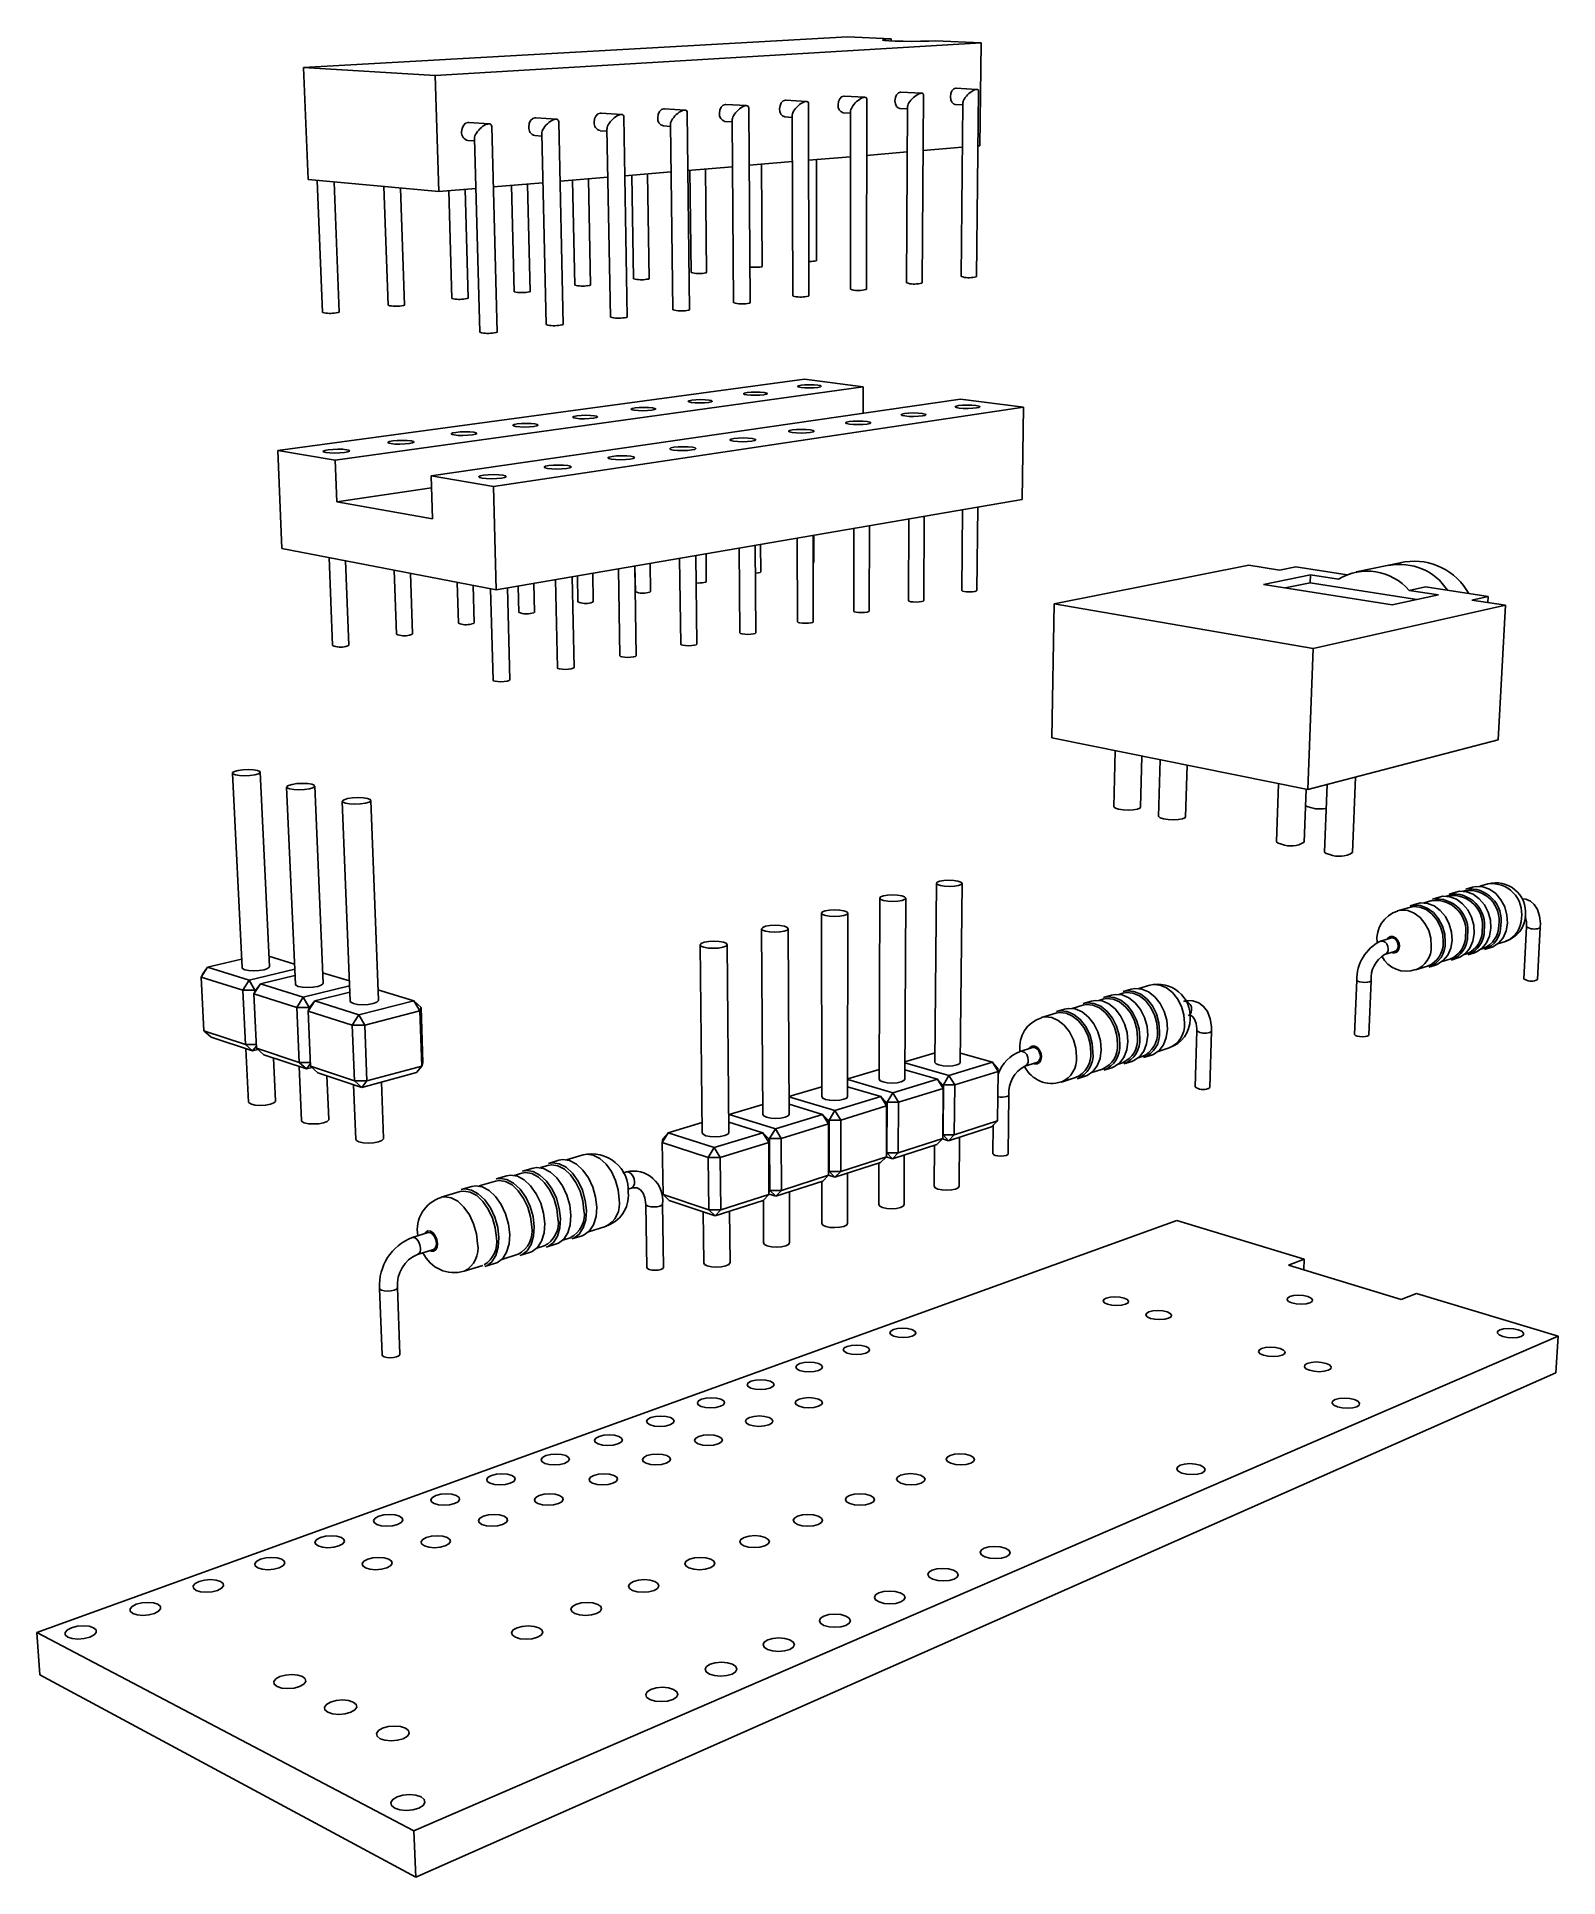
# Model space of a CAD drawing. Extents: x 0 to 139, y 0 to 200.
# Drawn here: x 71.4 to 139.2, y 117.5 to 199.6 of the extents above; entities outside this region: 2.
import ezdxf
from ezdxf.enums import TextEntityAlignment as Align

# ---------------------------------------------------------------- set-up
doc = ezdxf.new("R2010")
doc.units = 0
doc.layers.get('0').update_dxf_attribs({"linetype": 'CONTINUOUS'})

msp = doc.modelspace()

# ---------------------------------------------------------------- linework, layer by layer
at = {"color": 7, "linetype": 'CONTINUOUS'}
for p, q in [((83.274, 198.216), (107.536, 199.585)), ((109.482, 199.497), (107.536, 199.585)), ((89.146, 197.864), (113.496, 199.317)), ((109.481, 199.399), (109.482, 199.497)), ((113.496, 199.317), (111.468, 199.408)), ((113.447, 194.723), (113.496, 199.317)), ((89.146, 197.864), (83.274, 198.216)), ((83.274, 198.216), (83.478, 193.211)), ((89.305, 192.682), (89.146, 197.864)), ((110.847, 197.066), (109.924, 197.119)), ((113.313, 197.241), (112.39, 197.292)), ((113.299, 188.89), (113.387, 197.159)), ((100.289, 196.318), (99.369, 196.378)), ((103.039, 196.513), (102.117, 196.571)), ((103.189, 187.72), (103.129, 196.414)), ((105.713, 196.702), (104.79, 196.759)), ((105.819, 188.024), (105.798, 196.608)), ((108.314, 196.887), (107.391, 196.941)), ((107.674, 196.263), (107.668, 188.318)), ((108.379, 188.321), (108.396, 196.797)), ((109.877, 196.388), (110.21, 196.367)), ((110.21, 196.448), (110.17, 188.608)), ((110.871, 188.609), (110.924, 196.981)), ((112.342, 196.57), (112.678, 196.55)), ((112.679, 196.627), (112.606, 188.89)), ((91.556, 195.699), (90.642, 195.765)), ((91.911, 186.414), (91.668, 195.579)), ((94.552, 195.911), (93.635, 195.975)), ((94.851, 186.755), (94.657, 195.797)), ((97.461, 196.117), (96.542, 196.179)), ((96.808, 195.476), (96.958, 187.078)), ((97.709, 187.085), (97.562, 196.009)), ((99.325, 195.606), (99.641, 195.584)), ((99.64, 195.681), (99.747, 187.401)), ((100.487, 187.407), (100.384, 196.215)), ((102.072, 195.81), (102.393, 195.788)), ((102.392, 195.88), (102.459, 187.715)), ((104.745, 196.008), (105.07, 195.986)), ((105.07, 196.074), (105.099, 188.021)), ((107.345, 196.2), (107.674, 196.179)), ((90.6, 194.96), (90.899, 194.937)), ((90.896, 195.048), (91.138, 186.404)), ((93.592, 195.182), (93.898, 195.159)), ((93.895, 195.265), (94.089, 186.745)), ((96.499, 195.397), (96.81, 195.375)), ((110.909, 194.508), (112.66, 194.656)), ((113.361, 194.716), (113.447, 194.723)), ((100.415, 193.621), (102.409, 193.79)), ((103.147, 193.852), (105.077, 194.015)), ((103.733, 189.337), (103.706, 193.9)), ((105.804, 194.077), (107.673, 194.235)), ((106.161, 189.599), (106.153, 194.106)), ((108.391, 194.296), (110.2, 194.448)), ((83.478, 193.211), (89.305, 192.682)), ((83.881, 193.174), (84.116, 187.29)), ((84.861, 187.303), (84.636, 193.106)), ((91.739, 192.888), (93.945, 193.075)), ((93.379, 188.221), (93.264, 193.017)), ((94.714, 193.14), (96.847, 193.32)), ((95.271, 193.187), (95.367, 188.503)), ((96.07, 188.511), (95.978, 193.246)), ((97.605, 193.384), (99.667, 193.558)), ((97.924, 193.411), (97.998, 188.787)), ((98.69, 188.793), (98.621, 193.47)), ((100.508, 193.629), (100.561, 189.063)), ((101.244, 189.069), (101.197, 193.687)), ((86.859, 192.904), (87.045, 187.606)), ((87.778, 187.617), (87.602, 192.837)), ((89.305, 192.682), (90.958, 192.822)), ((89.75, 192.72), (89.894, 187.913)), ((90.616, 187.923), (90.476, 192.781)), ((92.548, 192.956), (92.667, 188.212)), ((82.118, 181.126), (105.626, 184.304)), ((84.677, 180.701), (108.233, 183.971)), ((108.233, 183.971), (105.626, 184.304)), ((108.231, 182.784), (108.233, 183.971)), ((88.964, 179.99), (112.58, 183.415)), ((115.388, 183.056), (112.58, 183.415)), ((91.745, 179.528), (115.388, 183.056)), ((115.329, 178.936), (115.388, 183.056)), ((82.118, 181.126), (82.31, 176.752)), ((84.677, 180.701), (82.118, 181.126)), ((84.75, 178.843), (84.677, 180.701)), ((88.964, 179.99), (89.025, 178.085)), ((91.745, 179.528), (88.964, 179.99)), ((84.75, 178.843), (88.98, 179.467)), ((91.871, 174.908), (91.745, 179.528)), ((89.025, 178.085), (84.75, 178.843)), ((91.871, 174.908), (115.329, 178.936)), ((112.668, 178.479), (112.633, 174.882)), ((113.31, 174.88), (113.35, 178.596)), ((107.818, 177.646), (107.814, 173.96)), ((108.508, 173.961), (108.517, 177.766)), ((110.275, 178.068), (110.255, 174.427)), ((110.94, 174.427), (110.965, 178.187)), ((82.31, 176.752), (91.871, 174.908)), ((102.708, 176.769), (102.738, 172.988)), ((103.45, 172.993), (103.424, 176.892)), ((103.668, 175.709), (103.661, 176.933)), ((105.297, 177.214), (105.31, 173.48)), ((106.012, 173.483), (106.004, 177.335)), ((106.038, 176.13), (106.035, 177.34)), ((84.411, 176.347), (84.569, 172.426)), ((85.293, 172.445), (85.146, 176.205)), ((87.314, 175.787), (87.414, 172.932)), ((97.316, 175.843), (97.383, 171.963)), ((98.115, 171.972), (98.05, 175.969)), ((98.056, 175.97), (98.074, 174.828)), ((98.75, 174.835), (98.731, 176.086)), ((100.048, 176.312), (100.097, 172.482)), ((100.819, 172.489), (100.774, 176.437)), ((101.24, 175.278), (101.227, 176.515)), ((125.44, 176.004), (116.759, 174.279)), ((126.804, 175.791), (125.44, 176.004)), ((127.538, 175.939), (126.804, 175.791)), ((129.827, 175.585), (127.538, 175.939)), ((131.687, 176.009), (130.23, 175.709)), ((132.406, 176.156), (131.687, 176.008)), ((88.128, 172.949), (88.036, 175.648)), ((90.129, 175.244), (90.184, 173.425)), ((90.888, 173.439), (90.839, 175.107)), ((91.614, 174.958), (91.727, 170.88)), ((92.48, 170.894), (92.372, 174.994)), ((92.853, 175.077), (92.883, 173.905)), ((93.576, 173.916), (93.545, 175.196)), ((94.506, 175.361), (94.594, 171.429)), ((95.337, 171.441), (95.251, 175.489)), ((95.488, 175.529), (95.512, 174.372)), ((96.196, 174.382), (96.171, 175.647)), ((128.186, 175.576), (126.1, 175.149)), ((126.1, 175.149), (131.834, 174.234)), ((128.173, 175.225), (127.061, 174.996)), ((128.173, 175.225), (128.186, 175.576)), ((132.94, 174.474), (128.173, 175.225)), ((129.439, 175.38), (128.186, 175.576)), ((132.6, 174.887), (133.329, 175.043)), ((136.112, 174.613), (133.329, 175.043)), ((116.759, 174.279), (116.658, 168.303)), ((116.759, 174.279), (128.304, 172.298)), ((128.304, 172.298), (136.886, 174.219)), ((131.834, 174.234), (133.906, 174.684)), ((133.906, 174.684), (132.6, 174.887)), ((135.386, 174.453), (136.112, 174.613)), ((136.886, 174.219), (135.386, 174.453)), ((136.112, 174.613), (136.098, 174.342)), ((136.886, 174.219), (136.569, 168.213)), ((128.304, 172.298), (128.067, 165.997)), ((116.658, 168.303), (128.067, 165.997)), ((119.481, 167.733), (119.426, 165.229)), ((128.067, 165.997), (136.569, 168.213)), ((80.104, 166.732), (80.527, 158.051)), ((81.747, 158.101), (81.343, 166.776)), ((120.616, 165.211), (120.671, 167.492)), ((121.483, 167.328), (121.419, 164.803)), ((122.621, 164.781), (122.685, 167.085)), ((82.515, 166.112), (82.906, 157.312)), ((84.142, 157.359), (83.771, 166.153)), ((126.765, 166.26), (126.674, 163.679)), ((127.912, 163.647), (128.001, 166.011)), ((128.933, 166.223), (128.815, 163.221)), ((130.068, 163.185), (130.207, 166.555)), ((84.999, 165.472), (85.356, 156.551)), ((86.61, 156.595), (86.273, 165.51)), ((111.504, 161.818), (111.441, 153.833)), ((112.568, 153.824), (112.647, 161.812)), ((136.11, 161.79), (135.748, 161.682)), ((108.975, 161.159), (108.949, 153.076)), ((110.09, 153.072), (110.133, 161.157)), ((133.611, 161.042), (133.269, 160.94)), ((133.931, 161.203), (133.631, 161.113)), ((134.359, 161.266), (134.265, 161.238)), ((134.676, 161.425), (134.379, 161.336)), ((135.1, 161.488), (135.01, 161.461)), ((135.415, 161.646), (135.12, 161.558)), ((106.377, 160.482), (106.389, 152.299)), ((107.545, 152.3), (107.55, 160.484)), ((132.611, 160.742), (132.077, 160.582)), ((132.935, 160.905), (132.632, 160.814)), ((103.707, 159.785), (103.759, 151.501)), ((104.931, 151.507), (104.896, 159.792)), ((131.763, 159.375), (131.316, 159.238)), ((137.832, 159.878), (137.702, 157.559)), ((138.312, 157.531), (138.444, 159.851)), ((82.866, 158.21), (81.726, 158.559)), ((100.96, 159.069), (101.056, 150.68)), ((102.244, 150.692), (102.167, 159.081)), ((131.5, 158.637), (131.947, 158.776)), ((134.467, 158.39), (134.766, 158.485)), ((135.061, 158.644), (135.155, 158.673)), ((135.211, 158.626), (135.507, 158.72)), ((135.803, 158.878), (135.893, 158.907)), ((135.949, 158.86), (136.242, 158.953)), ((136.537, 159.111), (136.898, 159.225)), ((78.989, 158.072), (78.702, 157.634)), ((78.702, 157.634), (78.78, 157.78)), ((78.989, 158.072), (78.78, 157.78)), ((80.508, 158.435), (78.989, 158.072)), ((78.989, 158.072), (80.847, 157.488)), ((80.847, 157.488), (82.876, 157.982)), ((82.888, 157.709), (81.344, 157.332)), ((85.32, 157.459), (84.123, 157.825)), ((132.884, 157.954), (133.415, 158.122)), ((133.473, 158.075), (133.775, 158.171)), ((134.07, 158.33), (134.411, 158.437)), ((80.557, 157.045), (78.702, 157.634)), ((78.702, 157.634), (78.827, 155.236)), ((80.847, 157.488), (80.557, 157.045)), ((81.098, 157.046), (80.557, 157.045)), ((80.676, 154.621), (80.557, 157.045)), ((81.098, 157.046), (80.847, 157.488)), ((81.344, 157.332), (81.054, 156.887)), ((81.054, 156.887), (81.127, 157.037)), ((82.966, 156.279), (81.054, 156.887)), ((81.054, 156.887), (81.17, 154.457)), ((81.141, 157.056), (81.098, 157.046)), ((81.098, 157.046), (81.101, 156.985)), ((81.344, 157.332), (81.127, 157.037)), ((81.344, 157.332), (83.257, 156.73)), ((83.257, 156.73), (85.329, 157.247)), ((85.34, 156.963), (83.77, 156.569)), ((88.198, 156.578), (86.592, 157.07)), ((119.814, 156.91), (119.644, 156.859)), ((120.192, 157.093), (119.84, 156.988)), ((121.021, 157.272), (120.527, 157.124)), ((130.26, 157.492), (130.158, 155.075)), ((130.792, 155.051), (130.897, 157.47)), ((83.257, 156.73), (82.966, 156.279)), ((83.515, 156.28), (82.966, 156.279)), ((83.075, 153.823), (82.966, 156.279)), ((83.515, 156.28), (83.257, 156.73)), ((83.77, 156.569), (83.477, 156.117)), ((83.477, 156.117), (83.544, 156.271)), ((85.447, 155.491), (83.477, 156.117)), ((83.477, 156.117), (83.584, 153.653)), ((83.559, 156.291), (83.515, 156.28)), ((83.515, 156.28), (83.518, 156.211)), ((83.77, 156.569), (83.544, 156.271)), ((83.77, 156.569), (85.742, 155.949)), ((85.742, 155.949), (88.198, 156.578)), ((88.46, 156.126), (86.005, 155.492)), ((88.198, 156.578), (88.46, 156.126)), ((88.513, 156.281), (88.198, 156.578)), ((88.513, 156.281), (88.46, 156.126)), ((88.545, 153.662), (88.46, 156.126)), ((88.513, 156.281), (88.597, 153.823)), ((116.832, 156.017), (116.191, 155.825)), ((117.223, 156.205), (116.858, 156.096)), ((118.031, 156.376), (117.558, 156.234)), ((118.416, 156.562), (118.057, 156.455)), ((118.927, 156.644), (118.752, 156.592)), ((119.309, 156.829), (118.953, 156.722)), ((78.827, 155.236), (80.676, 154.621)), ((78.827, 155.236), (79.15, 154.952)), ((85.742, 155.949), (85.447, 155.491)), ((86.005, 155.492), (85.447, 155.491)), ((85.547, 153.001), (85.447, 155.491)), ((86.005, 155.492), (85.742, 155.949)), ((86.005, 155.492), (86.102, 153.002)), ((123.115, 155.24), (123.042, 152.731)), ((123.7, 152.713), (123.776, 155.223)), ((80.999, 154.335), (79.15, 154.952)), ((81.162, 154.622), (80.676, 154.621)), ((80.676, 154.621), (80.999, 154.335)), ((80.703, 154.433), (80.819, 152.056)), ((81.166, 154.557), (80.999, 154.335)), ((81.238, 154.396), (80.999, 154.335)), ((81.17, 154.457), (83.075, 153.823)), ((81.17, 154.457), (81.493, 154.169)), ((115.785, 154.483), (115.247, 154.318)), ((121.392, 154.312), (121.883, 154.468)), ((83.398, 153.534), (81.493, 154.169)), ((82.026, 152.11), (81.937, 154.021)), ((83.069, 153.644), (83.176, 151.237)), ((83.577, 153.824), (83.075, 153.823)), ((83.075, 153.823), (83.398, 153.534)), ((83.579, 153.769), (83.398, 153.534)), ((83.645, 153.599), (83.398, 153.534)), ((83.584, 153.653), (85.547, 153.001)), ((83.584, 153.653), (83.907, 153.364)), ((86.102, 153.002), (88.545, 153.662)), ((88.31, 153.371), (88.545, 153.662)), ((88.597, 153.823), (88.545, 153.662)), ((111.445, 154.258), (110.094, 153.853)), ((110.094, 153.8), (112.065, 153.237)), ((112.065, 153.237), (114.005, 153.833)), ((114.005, 153.833), (112.572, 154.233)), ((114.005, 153.833), (114.26, 153.424)), ((114.239, 153.57), (114.005, 153.833)), ((114.239, 153.57), (114.26, 153.424)), ((115.45, 153.659), (115.987, 153.826)), ((115.45, 153.659), (115.455, 153.661)), ((118.974, 153.475), (119.331, 153.589)), ((119.625, 153.753), (119.799, 153.808)), ((119.865, 153.758), (120.219, 153.87)), ((120.513, 154.034), (120.682, 154.088)), ((120.747, 154.038), (121.097, 154.149)), ((85.869, 152.709), (83.907, 153.364)), ((84.399, 151.288), (84.317, 153.227)), ((85.506, 152.83), (85.603, 150.395)), ((86.102, 153.002), (85.547, 153.001)), ((85.547, 153.001), (85.869, 152.709)), ((88.31, 153.371), (85.869, 152.709)), ((86.102, 153.002), (85.869, 152.709)), ((86.842, 150.442), (86.748, 152.947)), ((106.389, 152.74), (104.927, 152.301)), ((109.021, 152.304), (107.545, 152.739)), ((108.95, 153.509), (107.546, 153.087)), ((107.546, 153.056), (109.554, 152.467)), ((109.554, 152.467), (111.546, 153.078)), ((111.546, 153.078), (110.092, 153.496)), ((111.546, 153.078), (111.803, 152.663)), ((111.788, 152.814), (111.546, 153.078)), ((111.818, 152.823), (111.767, 152.837)), ((111.788, 152.814), (111.803, 152.663)), ((111.799, 150.591), (111.818, 152.823)), ((112.065, 153.237), (111.818, 152.823)), ((112.321, 152.824), (111.818, 152.823)), ((112.065, 153.237), (112.321, 152.824)), ((112.321, 152.824), (112.3, 150.592)), ((114.26, 153.424), (112.321, 152.824)), ((114.231, 151.212), (114.26, 153.424)), ((117.077, 152.945), (117.715, 153.147)), ((117.781, 153.097), (118.143, 153.212)), ((118.437, 153.376), (118.908, 153.525)), ((103.756, 151.95), (102.264, 151.501)), ((104.928, 152.293), (106.974, 151.676)), ((106.427, 151.508), (104.929, 151.962)), ((106.974, 151.676), (109.021, 152.304)), ((109.021, 152.304), (109.279, 151.883)), ((109.271, 152.037), (109.021, 152.304)), ((109.301, 152.046), (109.248, 152.062)), ((109.271, 152.037), (109.279, 151.883)), ((109.293, 149.788), (109.301, 152.046)), ((109.554, 152.467), (109.301, 152.046)), ((109.811, 152.047), (109.301, 152.046)), ((109.554, 152.467), (109.811, 152.047)), ((109.811, 152.047), (109.801, 149.789)), ((111.803, 152.663), (109.811, 152.047)), ((111.784, 150.426), (111.803, 152.663)), ((114.705, 149.748), (114.742, 152.374)), ((101.051, 151.137), (99.541, 150.684)), ((102.237, 151.457), (102.264, 151.501)), ((102.237, 151.472), (102.264, 151.501)), ((103.76, 150.69), (102.24, 151.165)), ((102.264, 151.501), (104.323, 150.863)), ((104.323, 150.863), (106.427, 151.508)), ((106.427, 151.508), (106.686, 151.08)), ((106.686, 151.239), (106.427, 151.508)), ((106.716, 151.249), (106.66, 151.266)), ((106.686, 151.239), (106.686, 151.08)), ((106.974, 151.676), (106.716, 151.249)), ((107.233, 151.25), (106.716, 151.249)), ((106.719, 148.963), (106.716, 151.249)), ((106.974, 151.676), (107.233, 151.25)), ((109.279, 151.883), (107.233, 151.25)), ((107.233, 151.25), (107.233, 148.963)), ((109.271, 149.618), (109.279, 151.883)), ((112.3, 150.592), (114.231, 151.212)), ((114.231, 151.212), (113.969, 150.955)), ((99.274, 150.249), (99.541, 150.684)), ((99.274, 150.249), (99.293, 150.412)), ((99.293, 150.412), (99.541, 150.684)), ((99.541, 150.684), (101.597, 150.026)), ((101.597, 150.026), (103.76, 150.69)), ((103.76, 150.69), (104.021, 150.256)), ((104.028, 150.419), (103.76, 150.69)), ((104.06, 150.429), (104, 150.448)), ((104.028, 150.419), (104.021, 150.256)), ((104.028, 150.419), (104.042, 148.105)), ((104.323, 150.863), (104.06, 150.429)), ((104.584, 150.43), (104.06, 150.429)), ((104.073, 148.115), (104.06, 150.429)), ((104.323, 150.863), (104.584, 150.43)), ((106.686, 151.08), (104.584, 150.43)), ((104.584, 150.43), (104.595, 148.116)), ((106.689, 148.788), (106.686, 151.08)), ((109.801, 149.789), (111.784, 150.426)), ((111.784, 150.426), (111.523, 150.166)), ((112.039, 150.333), (111.771, 150.413)), ((111.785, 150.595), (111.799, 150.591)), ((112.3, 150.592), (111.799, 150.591)), ((111.799, 150.591), (112.039, 150.333)), ((113.969, 150.955), (112.039, 150.333)), ((112.3, 150.592), (112.039, 150.333)), ((112.513, 148.297), (112.535, 150.493)), ((114.032, 151.017), (114.016, 149.757)), ((94.667, 149.459), (94.206, 149.321)), ((95.748, 149.702), (94.996, 149.477)), ((101.328, 149.586), (99.274, 150.249)), ((99.274, 150.249), (99.308, 147.93)), ((101.597, 150.026), (101.328, 149.586)), ((101.859, 149.587), (101.328, 149.586)), ((101.354, 147.243), (101.328, 149.586)), ((101.597, 150.026), (101.859, 149.587)), ((104.021, 150.256), (101.859, 149.587)), ((101.859, 149.587), (101.883, 147.244)), ((104.035, 147.936), (104.021, 150.256)), ((107.233, 148.963), (109.271, 149.618)), ((109.271, 149.618), (109.011, 149.357)), ((109.541, 149.528), (109.265, 149.613)), ((109.271, 149.794), (109.293, 149.788)), ((109.801, 149.789), (109.293, 149.788)), ((109.293, 149.788), (109.541, 149.528)), ((111.523, 150.166), (109.541, 149.528)), ((109.801, 149.789), (109.541, 149.528)), ((110.06, 147.48), (110.072, 149.699)), ((111.412, 150.131), (111.398, 148.307)), ((92.343, 148.763), (91.872, 148.623)), ((93.009, 148.882), (92.671, 148.781)), ((93.511, 149.113), (93.046, 148.974)), ((94.17, 149.23), (93.84, 149.131)), ((97.672, 148.937), (97.513, 148.888)), ((104.595, 148.116), (106.689, 148.788)), ((106.689, 148.788), (106.431, 148.525)), ((106.688, 148.972), (106.719, 148.963)), ((106.975, 148.701), (106.689, 148.792)), ((107.233, 148.963), (106.719, 148.963)), ((106.719, 148.963), (106.975, 148.701)), ((109.011, 149.357), (106.975, 148.701)), ((107.233, 148.963), (106.975, 148.701)), ((107.542, 146.641), (107.543, 148.884)), ((108.937, 149.333), (108.931, 147.485)), ((90.26, 148.059), (89.417, 147.806)), ((90.776, 148.295), (90.298, 148.152)), ((91.834, 148.53), (91.103, 148.311)), ((97.742, 148.168), (97.895, 148.215)), ((99.308, 147.93), (101.354, 147.243)), ((99.583, 147.665), (99.308, 147.93)), ((101.883, 147.244), (104.035, 147.936)), ((104.035, 147.936), (103.779, 147.671)), ((104.042, 148.105), (104.035, 147.936)), ((104.339, 147.851), (104.036, 147.95)), ((104.041, 148.125), (104.073, 148.115)), ((104.595, 148.116), (104.073, 148.115)), ((104.073, 148.115), (104.339, 147.851)), ((106.431, 148.525), (104.339, 147.851)), ((104.595, 148.116), (104.339, 147.851)), ((104.955, 145.78), (104.945, 148.046)), ((106.395, 148.514), (106.398, 146.641)), ((98.54, 147.491), (98.586, 144.671)), ((99.332, 144.683), (99.29, 147.503)), ((101.628, 146.977), (99.583, 147.665)), ((101.096, 147.156), (101.122, 144.883)), ((101.883, 147.244), (101.354, 147.243)), ((101.354, 147.243), (101.628, 146.977)), ((103.779, 147.671), (101.628, 146.977)), ((101.883, 147.244), (101.628, 146.977)), ((102.297, 144.895), (102.276, 147.186)), ((103.784, 147.675), (103.796, 145.774)), ((122.224, 146.764), (71.373, 128.394)), ((88.829, 146.23), (88.12, 146.013)), ((95.987, 146.263), (96.736, 146.5)), ((127.915, 145.039), (122.224, 146.764)), ((88.354, 145.256), (89.062, 145.476)), ((92.924, 145.211), (93.393, 145.36)), ((93.674, 145.53), (94.01, 145.636)), ((94.092, 145.581), (94.556, 145.728)), ((94.837, 145.898), (95.166, 146.003)), ((95.247, 145.948), (95.705, 146.093)), ((90.436, 144.504), (91.275, 144.77)), ((91.358, 144.714), (91.834, 144.865)), ((92.114, 145.036), (92.841, 145.266)), ((127.217, 144.771), (127.915, 145.039)), ((132.23, 143.24), (127.217, 144.771)), ((127.915, 145.039), (127.897, 144.564)), ((86.662, 143.743), (86.776, 140.777)), ((87.569, 140.81), (87.459, 143.775)), ((132.923, 143.52), (132.23, 143.24)), ((139.242, 141.605), (132.923, 143.52)), ((88.197, 119.535), (139.242, 141.605)), ((139.242, 141.605), (139.143, 139.973)), ((88.274, 117.471), (139.143, 139.973)), ((71.373, 128.394), (71.504, 126.504)), ((71.373, 128.394), (88.197, 119.535)), ((71.504, 126.504), (88.274, 117.471)), ((88.197, 119.535), (88.274, 117.471))]:
    msp.add_line(p, q, dxfattribs=at)
for points in [[(109.482, 199.497), (109.253, 199.48), (109.122, 199.461), (109.1, 199.441), (109.189, 199.421), (109.383, 199.405), (109.665, 199.392), (110.014, 199.384), (110.401, 199.381), (110.793, 199.385), (111.159, 199.394), (111.468, 199.408)], [(109.655, 196.735), (109.674, 196.877), (109.728, 197), (109.808, 197.085), (109.903, 197.119), (109.924, 197.119)], [(112.127, 196.914), (112.146, 197.053), (112.199, 197.174), (112.278, 197.258), (112.37, 197.292), (112.39, 197.292)], [(112.679, 196.627), (112.682, 196.656), (112.695, 196.704), (112.718, 196.757), (112.751, 196.815), (112.793, 196.875), (112.842, 196.936), (112.896, 196.995), (112.955, 197.052), (113.016, 197.103), (113.078, 197.148), (113.139, 197.185), (113.196, 197.214), (113.248, 197.232), (113.294, 197.241), (113.331, 197.238), (113.36, 197.225), (113.378, 197.202), (113.386, 197.17), (113.387, 197.159)], [(99.073, 195.972), (99.092, 196.121), (99.15, 196.251), (99.238, 196.341), (99.342, 196.378), (99.369, 196.378)], [(99.64, 195.681), (99.64, 195.694), (99.648, 195.745), (99.668, 195.802), (99.698, 195.863), (99.737, 195.927), (99.785, 195.992), (99.84, 196.055), (99.9, 196.115), (99.963, 196.17), (100.028, 196.218), (100.093, 196.258), (100.155, 196.289), (100.213, 196.309), (100.264, 196.318), (100.308, 196.315), (100.343, 196.302), (100.367, 196.278), (100.381, 196.243), (100.384, 196.215)], [(101.828, 196.171), (101.847, 196.318), (101.904, 196.446), (101.99, 196.534), (102.092, 196.571), (102.117, 196.571)], [(102.392, 195.88), (102.393, 195.897), (102.402, 195.947), (102.423, 196.004), (102.453, 196.064), (102.493, 196.127), (102.541, 196.191), (102.596, 196.254), (102.656, 196.313), (102.719, 196.367), (102.784, 196.415), (102.847, 196.454), (102.908, 196.484), (102.965, 196.504), (103.015, 196.513), (103.057, 196.51), (103.091, 196.497), (103.114, 196.473), (103.127, 196.439), (103.129, 196.414)], [(104.508, 196.364), (104.527, 196.509), (104.583, 196.635), (104.667, 196.723), (104.766, 196.758), (104.79, 196.759)], [(105.07, 196.074), (105.071, 196.095), (105.081, 196.144), (105.102, 196.2), (105.134, 196.26), (105.174, 196.322), (105.222, 196.385), (105.277, 196.447), (105.337, 196.505), (105.399, 196.559), (105.463, 196.606), (105.526, 196.644), (105.586, 196.674), (105.641, 196.693), (105.69, 196.702), (105.731, 196.7), (105.763, 196.687), (105.786, 196.663), (105.797, 196.629), (105.798, 196.608)], [(107.116, 196.552), (107.135, 196.696), (107.19, 196.82), (107.272, 196.906), (107.369, 196.941), (107.391, 196.941)], [(107.674, 196.263), (107.676, 196.287), (107.687, 196.336), (107.709, 196.391), (107.741, 196.45), (107.782, 196.511), (107.831, 196.574), (107.886, 196.634), (107.945, 196.692), (108.007, 196.745), (108.07, 196.791), (108.132, 196.83), (108.191, 196.859), (108.245, 196.878), (108.293, 196.886), (108.333, 196.884), (108.364, 196.871), (108.385, 196.848), (108.395, 196.814), (108.396, 196.797)], [(109.877, 196.388), (109.805, 196.409), (109.726, 196.482), (109.673, 196.597), (109.655, 196.735)], [(110.21, 196.448), (110.212, 196.474), (110.224, 196.522), (110.247, 196.576), (110.28, 196.635), (110.321, 196.696), (110.37, 196.757), (110.424, 196.817), (110.483, 196.874), (110.545, 196.926), (110.608, 196.972), (110.669, 197.01), (110.727, 197.039), (110.78, 197.058), (110.827, 197.066), (110.865, 197.064), (110.895, 197.051), (110.915, 197.027), (110.924, 196.995), (110.924, 196.981)], [(112.342, 196.57), (112.272, 196.591), (112.195, 196.663), (112.144, 196.777), (112.127, 196.914)], [(90.323, 195.341), (90.341, 195.496), (90.402, 195.632), (90.497, 195.726), (90.611, 195.765), (90.642, 195.765)], [(90.896, 195.048), (90.896, 195.049), (90.901, 195.102), (90.917, 195.161), (90.945, 195.225), (90.982, 195.291), (91.029, 195.359), (91.084, 195.425), (91.145, 195.487), (91.209, 195.544), (91.276, 195.595), (91.344, 195.636), (91.409, 195.668), (91.471, 195.689), (91.526, 195.699), (91.575, 195.697), (91.614, 195.683), (91.643, 195.658), (91.661, 195.622), (91.668, 195.579)], [(93.324, 195.557), (93.342, 195.711), (93.402, 195.844), (93.495, 195.937), (93.605, 195.975), (93.635, 195.975)], [(93.895, 195.265), (93.895, 195.27), (93.901, 195.322), (93.919, 195.381), (93.947, 195.444), (93.985, 195.509), (94.033, 195.576), (94.087, 195.641), (94.148, 195.703), (94.212, 195.759), (94.278, 195.809), (94.345, 195.85), (94.409, 195.881), (94.469, 195.902), (94.523, 195.911), (94.57, 195.909), (94.608, 195.895), (94.635, 195.87), (94.652, 195.835), (94.657, 195.797)], [(96.239, 195.767), (96.258, 195.919), (96.317, 196.05), (96.407, 196.142), (96.514, 196.179), (96.542, 196.179)], [(96.808, 195.476), (96.809, 195.485), (96.816, 195.537), (96.834, 195.594), (96.863, 195.656), (96.902, 195.721), (96.95, 195.787), (97.005, 195.851), (97.065, 195.912), (97.129, 195.968), (97.195, 196.016), (97.26, 196.057), (97.323, 196.088), (97.382, 196.108), (97.435, 196.117), (97.48, 196.115), (97.516, 196.101), (97.542, 196.077), (97.558, 196.042), (97.562, 196.009)], [(101.137, 189.041), (101.214, 189.054), (101.244, 189.068), (101.244, 189.069)], [(103.631, 189.311), (103.706, 189.323), (103.733, 189.337), (103.733, 189.337)], [(106.063, 189.574), (106.135, 189.585), (106.161, 189.599), (106.161, 189.599)], [(113.299, 188.89), (113.277, 188.877), (113.206, 188.865)], [(93.257, 188.19), (93.342, 188.203), (93.378, 188.218), (93.379, 188.221)], [(95.953, 188.481), (96.035, 188.494), (96.069, 188.509), (96.07, 188.511)], [(98.579, 188.765), (98.658, 188.777), (98.69, 188.792), (98.69, 188.793)], [(108.379, 188.321), (108.353, 188.306), (108.277, 188.293)], [(110.871, 188.609), (110.848, 188.595), (110.774, 188.583)], [(84.72, 187.267), (84.814, 187.282), (84.858, 187.298), (84.861, 187.303)], [(87.644, 187.583), (87.734, 187.597), (87.776, 187.613), (87.778, 187.617)], [(90.488, 187.891), (90.576, 187.904), (90.615, 187.92), (90.616, 187.923)], [(100.487, 187.407), (100.487, 187.406), (100.454, 187.389), (100.37, 187.375)], [(103.189, 187.72), (103.189, 187.719), (103.159, 187.703), (103.078, 187.689)], [(105.819, 188.024), (105.819, 188.024), (105.791, 188.008), (105.713, 187.995)], [(91.911, 186.414), (91.91, 186.411), (91.87, 186.393), (91.776, 186.377)], [(94.851, 186.755), (94.851, 186.752), (94.813, 186.734), (94.723, 186.719)], [(97.709, 187.085), (97.708, 187.083), (97.673, 187.066), (97.586, 187.052)], [(105.469, 184.039), (105.354, 184.016), (105.313, 183.989), (105.352, 183.962), (105.465, 183.94), (105.637, 183.925), (105.839, 183.92), (106.042, 183.927), (106.214, 183.943), (106.328, 183.966), (106.369, 183.993), (106.329, 184.02), (106.214, 184.042), (106.044, 184.057), (105.842, 184.061), (105.64, 184.055), (105.469, 184.039)], [(100.594, 183.374), (100.471, 183.349), (100.424, 183.321), (100.458, 183.293), (100.57, 183.269), (100.743, 183.254), (100.949, 183.249), (101.158, 183.255), (101.337, 183.272), (101.46, 183.297), (101.506, 183.325), (101.47, 183.353), (101.358, 183.377), (101.186, 183.392), (100.98, 183.397), (100.773, 183.39), (100.594, 183.374)], [(103.062, 183.711), (102.943, 183.687), (102.899, 183.659), (102.936, 183.631), (103.049, 183.608), (103.22, 183.593), (103.425, 183.589), (103.631, 183.595), (103.806, 183.612), (103.925, 183.636), (103.968, 183.663), (103.93, 183.691), (103.816, 183.714), (103.645, 183.728), (103.442, 183.733), (103.237, 183.727), (103.062, 183.711)], [(113.297, 183.026), (113.409, 183.051), (113.443, 183.08), (113.394, 183.109), (113.268, 183.133), (113.087, 183.149), (112.876, 183.153), (112.668, 183.147), (112.494, 183.13), (112.381, 183.105), (112.346, 183.076), (112.395, 183.047), (112.52, 183.023), (112.702, 183.007), (112.914, 183.002), (113.123, 183.009), (113.297, 183.026)], [(92.801, 182.31), (92.666, 182.284), (92.607, 182.253), (92.635, 182.223), (92.743, 182.197), (92.917, 182.18), (93.13, 182.175), (93.349, 182.182), (93.54, 182.2), (93.675, 182.227), (93.732, 182.258), (93.704, 182.288), (93.594, 182.314), (93.42, 182.33), (93.209, 182.335), (92.991, 182.328), (92.801, 182.31)], [(95.466, 182.674), (95.335, 182.648), (95.281, 182.618), (95.31, 182.589), (95.42, 182.564), (95.594, 182.547), (95.805, 182.542), (96.02, 182.549), (96.207, 182.567), (96.337, 182.593), (96.391, 182.623), (96.36, 182.652), (96.249, 182.677), (96.076, 182.693), (95.866, 182.698), (95.652, 182.692), (95.466, 182.674)], [(98.063, 183.028), (97.936, 183.003), (97.885, 182.974), (97.917, 182.945), (98.029, 182.921), (98.202, 182.905), (98.41, 182.9), (98.622, 182.907), (98.805, 182.924), (98.931, 182.949), (98.981, 182.979), (98.948, 183.007), (98.836, 183.032), (98.664, 183.047), (98.456, 183.052), (98.245, 183.045), (98.063, 183.028)], [(108.417, 182.305), (108.537, 182.332), (108.577, 182.362), (108.532, 182.393), (108.408, 182.418), (108.225, 182.434), (108.01, 182.44), (107.795, 182.433), (107.614, 182.415), (107.494, 182.388), (107.452, 182.358), (107.496, 182.327), (107.62, 182.302), (107.803, 182.285), (108.02, 182.28), (108.235, 182.287), (108.417, 182.305)], [(110.889, 182.67), (111.005, 182.696), (111.042, 182.726), (110.994, 182.755), (110.87, 182.78), (110.687, 182.796), (110.474, 182.801), (110.263, 182.794), (110.086, 182.777), (109.969, 182.751), (109.931, 182.721), (109.977, 182.692), (110.102, 182.667), (110.285, 182.651), (110.499, 182.646), (110.711, 182.653), (110.889, 182.67)], [(87.254, 181.554), (87.11, 181.526), (87.044, 181.493), (87.065, 181.461), (87.172, 181.434), (87.347, 181.416), (87.564, 181.411), (87.79, 181.418), (87.99, 181.437), (88.133, 181.465), (88.198, 181.498), (88.176, 181.53), (88.069, 181.557), (87.894, 181.574), (87.678, 181.58), (87.454, 181.573), (87.254, 181.554)], [(90.064, 181.937), (89.925, 181.91), (89.863, 181.878), (89.887, 181.847), (89.995, 181.821), (90.169, 181.803), (90.384, 181.798), (90.607, 181.805), (90.802, 181.824), (90.941, 181.851), (91.002, 181.883), (90.977, 181.914), (90.868, 181.94), (90.694, 181.957), (90.48, 181.963), (90.259, 181.955), (90.064, 181.937)], [(103.273, 181.545), (103.401, 181.573), (103.448, 181.606), (103.408, 181.638), (103.286, 181.664), (103.101, 181.682), (102.881, 181.687), (102.66, 181.68), (102.471, 181.661), (102.342, 181.633), (102.293, 181.601), (102.332, 181.569), (102.454, 181.542), (102.639, 181.524), (102.86, 181.519), (103.083, 181.526), (103.273, 181.545)], [(105.879, 181.93), (106.003, 181.957), (106.047, 181.989), (106.004, 182.02), (105.881, 182.046), (105.697, 182.063), (105.48, 182.068), (105.262, 182.061), (105.077, 182.043), (104.952, 182.016), (104.907, 181.984), (104.949, 181.953), (105.071, 181.927), (105.256, 181.91), (105.474, 181.905), (105.693, 181.912), (105.879, 181.93)], [(84.367, 181.16), (84.219, 181.131), (84.148, 181.098), (84.166, 181.064), (84.271, 181.037), (84.446, 181.018), (84.666, 181.013), (84.895, 181.02), (85.1, 181.04), (85.248, 181.069), (85.318, 181.102), (85.298, 181.135), (85.193, 181.163), (85.018, 181.181), (84.8, 181.187), (84.571, 181.179), (84.367, 181.16)], [(97.841, 180.743), (97.979, 180.773), (98.034, 180.807), (97.999, 180.841), (97.879, 180.869), (97.693, 180.888), (97.469, 180.893), (97.24, 180.886), (97.042, 180.866), (96.904, 180.836), (96.847, 180.802), (96.881, 180.768), (97, 180.74), (97.187, 180.721), (97.413, 180.715), (97.643, 180.723), (97.841, 180.743)], [(100.594, 181.15), (100.727, 181.178), (100.778, 181.212), (100.741, 181.245), (100.62, 181.272), (100.434, 181.29), (100.212, 181.296), (99.987, 181.288), (99.793, 181.269), (99.66, 181.24), (99.608, 181.207), (99.644, 181.174), (99.765, 181.146), (99.951, 181.128), (100.174, 181.123), (100.4, 181.13), (100.594, 181.15)], [(92.099, 179.895), (92.247, 179.926), (92.31, 179.962), (92.281, 179.998), (92.164, 180.028), (91.977, 180.048), (91.748, 180.054), (91.511, 180.046), (91.303, 180.025), (91.155, 179.994), (91.09, 179.958), (91.118, 179.922), (91.234, 179.892), (91.422, 179.872), (91.653, 179.865), (91.891, 179.874), (92.099, 179.895)], [(95.011, 180.325), (95.153, 180.355), (95.213, 180.391), (95.181, 180.425), (95.062, 180.455), (94.875, 180.474), (94.648, 180.48), (94.416, 180.472), (94.213, 180.451), (94.07, 180.421), (94.009, 180.386), (94.04, 180.351), (94.158, 180.322), (94.345, 180.302), (94.573, 180.296), (94.807, 180.304), (95.011, 180.325)], [(106.038, 176.13), (106.038, 176.13), (106.013, 176.108), (106.007, 176.106)], [(101.24, 175.278), (101.24, 175.276), (101.211, 175.253), (101.135, 175.233)], [(103.568, 175.667), (103.46, 175.654), (103.432, 175.652)], [(103.668, 175.709), (103.668, 175.708), (103.641, 175.686), (103.568, 175.667)], [(96.196, 174.382), (96.196, 174.378), (96.163, 174.354), (96.082, 174.333)], [(98.75, 174.835), (98.749, 174.833), (98.719, 174.809), (98.641, 174.789)], [(110.94, 174.427), (110.917, 174.404), (110.845, 174.383), (110.736, 174.369), (110.605, 174.364), (110.473, 174.368), (110.36, 174.382), (110.284, 174.402), (110.255, 174.426), (110.255, 174.427)], [(113.31, 174.88), (113.289, 174.859), (113.219, 174.839), (113.112, 174.825), (112.984, 174.82), (112.853, 174.824), (112.741, 174.837), (112.664, 174.857), (112.634, 174.88), (112.633, 174.882)], [(90.888, 173.439), (90.887, 173.433), (90.849, 173.408), (90.763, 173.386)], [(93.576, 173.916), (93.575, 173.912), (93.54, 173.887), (93.457, 173.866)], [(106.012, 173.483), (106.012, 173.483), (105.985, 173.458), (105.909, 173.436), (105.794, 173.421), (105.66, 173.416), (105.525, 173.42), (105.411, 173.434), (105.336, 173.456), (105.31, 173.48)], [(108.508, 173.961), (108.483, 173.937), (108.409, 173.916), (108.297, 173.901), (108.164, 173.896), (108.031, 173.9), (107.918, 173.914), (107.842, 173.935), (107.814, 173.959), (107.814, 173.96)], [(85.293, 172.445), (85.291, 172.437), (85.248, 172.41), (85.157, 172.387)], [(88.128, 172.949), (88.126, 172.942), (88.086, 172.916), (87.998, 172.893)], [(100.819, 172.489), (100.818, 172.487), (100.787, 172.46), (100.705, 172.437), (100.586, 172.422), (100.446, 172.416), (100.309, 172.421), (100.194, 172.436), (100.12, 172.458), (100.097, 172.482)], [(103.45, 172.993), (103.45, 172.992), (103.421, 172.966), (103.342, 172.943), (103.225, 172.928), (103.088, 172.922), (102.952, 172.927), (102.838, 172.942), (102.763, 172.964), (102.738, 172.988)], [(98.115, 171.972), (98.115, 171.969), (98.081, 171.941), (97.996, 171.918), (97.874, 171.901), (97.733, 171.896), (97.594, 171.901), (97.479, 171.916), (97.405, 171.939), (97.383, 171.963)], [(92.48, 170.894), (92.479, 170.888), (92.44, 170.859), (92.35, 170.834), (92.221, 170.817), (92.075, 170.811), (91.933, 170.816), (91.818, 170.832), (91.745, 170.857), (91.727, 170.88)], [(95.337, 171.441), (95.336, 171.436), (95.3, 171.408), (95.212, 171.383), (95.087, 171.367), (94.943, 171.361), (94.803, 171.366), (94.687, 171.382), (94.615, 171.405), (94.594, 171.429)], [(80.349, 166.851), (80.566, 166.881), (80.807, 166.892), (81.035, 166.882), (81.216, 166.853), (81.323, 166.809), (81.338, 166.756), (81.26, 166.703), (81.1, 166.658), (80.882, 166.627), (80.64, 166.616), (80.411, 166.626), (80.229, 166.655), (80.124, 166.7), (80.109, 166.753), (80.189, 166.806), (80.349, 166.851)], [(82.757, 166.232), (82.976, 166.263), (83.22, 166.274), (83.452, 166.264), (83.637, 166.234), (83.748, 166.189), (83.767, 166.134), (83.691, 166.08), (83.531, 166.033), (83.311, 166.001), (83.066, 165.99), (82.833, 166), (82.647, 166.031), (82.537, 166.077), (82.519, 166.131), (82.597, 166.185), (82.757, 166.232)], [(85.239, 165.594), (85.459, 165.626), (85.706, 165.638), (85.942, 165.627), (86.132, 165.596), (86.248, 165.549), (86.27, 165.494), (86.196, 165.437), (86.036, 165.389), (85.815, 165.357), (85.567, 165.345), (85.329, 165.355), (85.138, 165.387), (85.024, 165.434), (85.003, 165.49), (85.079, 165.546), (85.239, 165.594)], [(120.616, 165.211), (120.586, 165.169), (120.472, 165.124), (120.288, 165.094), (120.064, 165.082), (119.833, 165.092), (119.631, 165.122), (119.488, 165.166), (119.427, 165.219), (119.426, 165.229)], [(122.621, 164.781), (122.593, 164.74), (122.48, 164.694), (122.296, 164.663), (122.069, 164.652), (121.836, 164.662), (121.63, 164.692), (121.484, 164.737), (121.42, 164.791), (121.419, 164.803)], [(126.905, 163.557), (126.75, 163.605), (126.678, 163.662), (126.674, 163.679)], [(129.054, 163.095), (128.895, 163.144), (128.819, 163.202), (128.815, 163.221)], [(111.683, 161.713), (111.553, 161.76), (111.504, 161.814), (111.541, 161.869), (111.66, 161.916), (111.841, 161.947), (112.058, 161.958), (112.277, 161.948), (112.466, 161.918), (112.596, 161.872), (112.646, 161.817), (112.61, 161.762), (112.492, 161.715), (112.31, 161.684), (112.092, 161.672), (111.872, 161.683), (111.683, 161.713)], [(109.151, 161.053), (109.022, 161.101), (108.975, 161.157), (109.016, 161.213), (109.139, 161.261), (109.324, 161.293), (109.544, 161.305), (109.766, 161.294), (109.956, 161.263), (110.084, 161.216), (110.133, 161.16), (110.093, 161.103), (109.971, 161.055), (109.785, 161.023), (109.564, 161.011), (109.341, 161.022), (109.151, 161.053)], [(134.766, 158.485), (134.855, 158.518), (135.106, 158.681), (135.306, 158.924), (135.439, 159.23), (135.497, 159.578), (135.476, 159.945), (135.376, 160.304), (135.205, 160.632), (134.975, 160.905), (134.701, 161.105), (134.403, 161.218), (134.101, 161.236), (133.931, 161.203)], [(135.507, 158.72), (135.596, 158.754), (135.847, 158.916), (136.047, 159.158), (136.181, 159.463), (136.239, 159.81), (136.218, 160.175), (136.119, 160.533), (135.949, 160.859), (135.719, 161.13), (135.446, 161.329), (135.148, 161.441), (134.846, 161.459), (134.676, 161.425)], [(136.242, 158.953), (136.33, 158.987), (136.582, 159.149), (136.781, 159.39), (136.916, 159.693), (136.974, 160.039), (136.954, 160.402), (136.855, 160.759), (136.685, 161.083), (136.456, 161.354), (136.183, 161.551), (135.886, 161.662), (135.584, 161.68), (135.415, 161.646)], [(138.444, 159.851), (138.447, 160.03), (138.41, 160.353), (138.315, 160.647), (138.177, 160.867), (138.003, 161.023), (137.797, 161.113), (137.613, 161.128)], [(106.549, 160.375), (106.422, 160.424), (106.377, 160.482), (106.422, 160.54), (106.548, 160.589), (106.738, 160.622), (106.962, 160.634), (107.186, 160.623), (107.376, 160.591), (107.504, 160.542), (107.55, 160.485), (107.507, 160.427), (107.381, 160.377), (107.191, 160.344), (106.966, 160.332), (106.74, 160.343), (106.549, 160.375)], [(134.114, 159.174), (134.093, 159.527), (133.997, 159.874), (133.833, 160.19), (133.611, 160.454), (133.349, 160.647), (133.063, 160.756), (132.774, 160.775), (132.611, 160.742)], [(132.632, 160.814), (132.802, 160.847), (133.104, 160.828), (133.403, 160.714), (133.677, 160.512), (133.909, 160.237), (134.08, 159.906), (134.181, 159.544), (134.203, 159.174)], [(133.775, 158.171), (133.863, 158.204), (134.115, 158.368), (134.314, 158.611), (134.448, 158.919), (134.505, 159.269), (134.483, 159.637), (134.383, 159.999), (134.212, 160.329), (133.98, 160.604), (133.706, 160.805), (133.407, 160.919), (133.105, 160.938), (132.935, 160.905)], [(103.875, 159.678), (103.749, 159.728), (103.707, 159.788), (103.755, 159.847), (103.886, 159.898), (104.08, 159.932), (104.308, 159.944), (104.534, 159.933), (104.725, 159.9), (104.853, 159.85), (104.896, 159.79), (104.849, 159.731), (104.718, 159.68), (104.524, 159.646), (104.295, 159.633), (104.067, 159.645), (103.875, 159.678)], [(131.947, 158.776), (132.023, 158.82), (132.083, 158.905), (132.107, 159.017), (132.093, 159.137), (132.043, 159.248), (131.964, 159.333), (131.868, 159.378), (131.771, 159.377), (131.763, 159.375)], [(101.126, 158.961), (101, 159.013), (100.961, 159.074), (101.013, 159.135), (101.149, 159.187), (101.348, 159.222), (101.579, 159.235), (101.808, 159.223), (102, 159.189), (102.126, 159.138), (102.167, 159.077), (102.116, 159.015), (101.98, 158.963), (101.781, 158.928), (101.548, 158.915), (101.318, 158.927), (101.126, 158.961)], [(80.527, 158.051), (80.547, 158.013), (80.651, 157.96), (80.83, 157.925), (81.056, 157.913), (81.294, 157.926), (81.509, 157.962), (81.666, 158.015), (81.742, 158.078), (81.747, 158.101)], [(82.906, 157.312), (82.928, 157.271), (83.037, 157.216), (83.22, 157.18), (83.45, 157.167), (83.691, 157.181), (83.907, 157.218), (84.064, 157.273), (84.138, 157.338), (84.142, 157.359)], [(120.219, 153.87), (120.307, 153.904), (120.557, 154.074), (120.753, 154.331), (120.88, 154.658), (120.93, 155.034), (120.9, 155.431), (120.79, 155.822), (120.609, 156.181), (120.37, 156.482), (120.088, 156.705), (119.784, 156.834), (119.479, 156.861), (119.309, 156.829)], [(121.364, 155.199), (121.335, 155.577), (121.23, 155.951), (121.058, 156.293), (120.829, 156.58), (120.56, 156.792), (120.27, 156.915), (119.978, 156.941), (119.814, 156.91)], [(119.84, 156.988), (120.01, 157.02), (120.315, 156.993), (120.619, 156.865), (120.9, 156.643), (121.139, 156.343), (121.32, 155.985), (121.429, 155.595), (121.459, 155.199)], [(121.097, 154.149), (121.186, 154.183), (121.436, 154.352), (121.632, 154.609), (121.76, 154.935), (121.811, 155.308), (121.78, 155.704), (121.671, 156.093), (121.491, 156.45), (121.252, 156.749), (120.971, 156.971), (120.668, 157.099), (120.362, 157.125), (120.192, 157.093)], [(138.255, 157.488), (138.304, 157.514), (138.312, 157.531)], [(85.356, 156.551), (85.381, 156.506), (85.494, 156.45), (85.682, 156.412), (85.916, 156.399), (86.16, 156.413), (86.377, 156.451), (86.534, 156.508), (86.607, 156.575), (86.61, 156.595)], [(118.391, 154.272), (118.36, 154.656), (118.253, 155.036), (118.079, 155.384), (117.849, 155.677), (117.579, 155.893), (117.287, 156.02), (116.995, 156.047), (116.832, 156.017)], [(116.858, 156.096), (117.029, 156.128), (117.334, 156.099), (117.639, 155.967), (117.921, 155.741), (118.162, 155.435), (118.344, 155.071), (118.456, 154.674), (118.488, 154.272)], [(118.143, 153.212), (118.232, 153.246), (118.481, 153.416), (118.676, 153.676), (118.802, 154.006), (118.851, 154.385), (118.819, 154.787), (118.708, 155.183), (118.526, 155.546), (118.285, 155.851), (118.003, 156.077), (117.698, 156.208), (117.393, 156.237), (117.223, 156.205)], [(119.586, 154.644), (119.556, 155.027), (119.451, 155.404), (119.277, 155.75), (119.047, 156.04), (118.778, 156.255), (118.487, 156.38), (118.195, 156.407), (118.031, 156.376)], [(118.057, 156.455), (118.228, 156.487), (118.533, 156.459), (118.837, 156.328), (119.119, 156.103), (119.359, 155.8), (119.541, 155.439), (119.651, 155.044), (119.683, 154.645)], [(119.331, 153.589), (119.42, 153.622), (119.67, 153.793), (119.865, 154.051), (119.992, 154.379), (120.041, 154.756), (120.01, 155.155), (119.9, 155.549), (119.718, 155.909), (119.478, 156.212), (119.196, 156.436), (118.892, 156.566), (118.587, 156.594), (118.416, 156.562)], [(120.48, 154.923), (120.45, 155.304), (120.345, 155.679), (120.172, 156.023), (119.943, 156.311), (119.673, 156.525), (119.383, 156.649), (119.091, 156.675), (118.927, 156.644)], [(118.953, 156.722), (119.123, 156.755), (119.429, 156.727), (119.733, 156.598), (120.014, 156.374), (120.254, 156.073), (120.435, 155.713), (120.545, 155.321), (120.576, 154.923)], [(123.776, 155.223), (123.773, 155.421), (123.718, 155.772), (123.593, 156.089), (123.425, 156.32), (123.217, 156.483), (122.95, 156.578), (122.679, 156.582), (122.534, 156.549)], [(122.729, 155.917), (122.781, 155.928), (122.865, 155.918), (122.944, 155.864), (123.022, 155.75), (123.089, 155.555), (123.116, 155.321), (123.115, 155.24)], [(115.987, 153.826), (116.062, 153.872), (116.119, 153.963), (116.141, 154.084), (116.124, 154.215), (116.07, 154.337), (115.988, 154.432), (115.89, 154.483), (115.792, 154.485), (115.785, 154.483)], [(130.726, 155), (130.632, 154.98), (130.515, 154.973), (130.391, 154.98), (130.28, 154.999), (130.199, 155.028), (130.16, 155.063), (130.158, 155.075)], [(130.792, 155.051), (130.781, 155.029), (130.726, 155)], [(111.441, 153.833), (111.441, 153.828), (111.49, 153.765), (111.617, 153.712)], [(111.617, 153.712), (111.804, 153.676), (112.021, 153.664), (112.236, 153.677), (112.415, 153.713), (112.532, 153.767), (112.568, 153.824)], [(108.949, 153.076), (108.949, 153.074), (108.996, 153.009), (109.122, 152.954)], [(109.122, 152.954), (109.309, 152.918), (109.529, 152.905), (109.747, 152.919), (109.93, 152.956), (110.051, 153.011), (110.09, 153.072)], [(82.026, 152.11), (82.021, 152.085), (81.946, 152.015), (81.791, 151.956), (81.579, 151.916), (81.344, 151.902), (81.12, 151.916), (80.943, 151.955), (80.839, 152.014), (80.819, 152.056)], [(106.389, 152.299), (106.433, 152.233), (106.559, 152.177)], [(106.559, 152.177), (106.747, 152.139), (106.969, 152.126), (107.191, 152.14), (107.378, 152.178), (107.503, 152.235), (107.545, 152.3)], [(123.624, 152.653), (123.685, 152.685), (123.7, 152.713)], [(84.399, 151.288), (84.395, 151.265), (84.321, 151.193), (84.166, 151.132), (83.953, 151.091), (83.715, 151.077), (83.487, 151.091), (83.306, 151.131), (83.198, 151.191), (83.176, 151.237)], [(103.759, 151.501), (103.801, 151.435), (103.926, 151.377)], [(103.926, 151.377), (104.114, 151.339), (104.339, 151.325), (104.564, 151.339), (104.756, 151.379), (104.884, 151.437), (104.931, 151.506), (104.931, 151.507)], [(86.842, 150.442), (86.839, 150.42), (86.768, 150.346), (86.613, 150.284), (86.398, 150.242), (86.157, 150.226), (85.925, 150.241), (85.74, 150.282), (85.628, 150.345), (85.603, 150.395)], [(101.056, 150.68), (101.095, 150.616), (101.219, 150.556)], [(101.219, 150.556), (101.408, 150.516), (101.635, 150.502), (101.864, 150.517), (102.06, 150.557), (102.194, 150.617), (102.244, 150.688), (102.244, 150.692)], [(95.705, 146.093), (95.791, 146.127), (96.029, 146.305), (96.21, 146.585), (96.32, 146.947), (96.351, 147.366), (96.302, 147.814), (96.175, 148.259), (95.98, 148.671), (95.729, 149.02), (95.441, 149.283), (95.135, 149.442), (94.833, 149.487), (94.667, 149.459)], [(114.615, 149.677), (114.506, 149.653), (114.375, 149.645), (114.242, 149.653), (114.127, 149.676), (114.048, 149.711), (114.016, 149.753), (114.016, 149.757)], [(114.705, 149.748), (114.685, 149.712), (114.615, 149.677)], [(91.872, 148.623), (92.037, 148.65), (92.338, 148.604), (92.643, 148.441), (92.932, 148.173), (93.183, 147.818), (93.38, 147.4), (93.509, 146.949), (93.56, 146.495)], [(93.393, 145.36), (93.478, 145.393), (93.715, 145.573), (93.893, 145.854), (94.001, 146.219), (94.031, 146.642), (93.98, 147.095), (93.851, 147.545), (93.655, 147.962), (93.403, 148.316), (93.115, 148.583), (92.81, 148.745), (92.509, 148.791), (92.343, 148.763)], [(94.623, 146.861), (94.574, 147.293), (94.452, 147.722), (94.264, 148.119), (94.024, 148.456), (93.748, 148.711), (93.456, 148.865), (93.168, 148.909), (93.009, 148.882)], [(93.046, 148.974), (93.212, 149.002), (93.513, 148.956), (93.818, 148.795), (94.107, 148.529), (94.358, 148.176), (94.554, 147.761), (94.682, 147.312), (94.733, 146.861)], [(94.556, 145.728), (94.641, 145.762), (94.879, 145.941), (95.058, 146.222), (95.167, 146.585), (95.198, 147.006), (95.148, 147.456), (95.02, 147.904), (94.824, 148.318), (94.573, 148.67), (94.285, 148.935), (93.979, 149.096), (93.678, 149.141), (93.511, 149.113)], [(95.782, 147.223), (95.735, 147.652), (95.613, 148.079), (95.426, 148.473), (95.186, 148.808), (94.911, 149.061), (94.618, 149.214), (94.33, 149.257), (94.17, 149.23)], [(94.206, 149.321), (94.373, 149.349), (94.675, 149.304), (94.98, 149.145), (95.268, 148.881), (95.519, 148.53), (95.715, 148.118), (95.842, 147.671), (95.891, 147.223)], [(91.878, 146.005), (91.827, 146.442), (91.703, 146.877), (91.513, 147.28), (91.273, 147.622), (90.997, 147.881), (90.705, 148.039), (90.418, 148.085), (90.26, 148.059)], [(90.298, 148.152), (90.463, 148.179), (90.763, 148.131), (91.068, 147.967), (91.356, 147.696), (91.608, 147.338), (91.806, 146.917), (91.936, 146.462), (91.989, 146.005)], [(91.834, 144.865), (91.919, 144.899), (92.155, 145.078), (92.332, 145.361), (92.438, 145.728), (92.467, 146.154), (92.414, 146.61), (92.284, 147.064), (92.087, 147.484), (91.835, 147.841), (91.547, 148.111), (91.242, 148.275), (90.941, 148.322), (90.776, 148.295)], [(93.45, 146.495), (93.401, 146.929), (93.277, 147.361), (93.089, 147.76), (92.849, 148.1), (92.573, 148.356), (92.281, 148.512), (91.993, 148.557), (91.834, 148.53)], [(97.895, 148.215), (97.984, 148.235), (98.149, 148.226), (98.303, 148.14), (98.419, 147.994), (98.503, 147.782), (98.54, 147.491)], [(111.572, 148.175), (111.446, 148.233), (111.398, 148.302), (111.398, 148.307)], [(112.513, 148.297), (112.477, 148.234), (112.362, 148.176), (112.184, 148.137), (111.972, 148.123), (111.757, 148.136), (111.572, 148.175)], [(95.891, 147.223), (95.86, 146.803), (95.751, 146.44), (95.57, 146.16), (95.333, 145.981), (95.247, 145.948)], [(109.102, 147.352), (108.977, 147.412), (108.931, 147.482), (108.931, 147.485)], [(110.06, 147.48), (110.021, 147.413), (109.902, 147.353), (109.721, 147.313), (109.505, 147.298), (109.287, 147.312), (109.102, 147.352)], [(89.062, 145.476), (89.133, 145.524), (89.184, 145.624), (89.198, 145.759), (89.174, 145.909), (89.115, 146.05), (89.03, 146.161), (88.932, 146.225), (88.836, 146.232), (88.829, 146.23)], [(93.56, 146.495), (93.531, 146.071), (93.424, 145.706), (93.246, 145.424), (93.009, 145.245), (92.924, 145.211)], [(94.733, 146.861), (94.702, 146.439), (94.594, 146.075), (94.415, 145.794), (94.178, 145.615), (94.092, 145.581)], [(106.566, 146.507), (106.441, 146.569), (106.398, 146.641)], [(107.542, 146.641), (107.499, 146.57), (107.376, 146.508), (107.191, 146.467), (106.971, 146.452), (106.752, 146.466), (106.566, 146.507)], [(91.989, 146.005), (91.961, 145.578), (91.855, 145.211), (91.678, 144.927), (91.443, 144.748), (91.358, 144.714)], [(103.96, 145.64), (103.837, 145.703), (103.796, 145.774)], [(104.955, 145.78), (104.955, 145.778), (104.909, 145.704), (104.782, 145.641), (104.592, 145.598), (104.369, 145.583), (104.147, 145.597), (103.96, 145.64)], [(98.586, 144.671), (98.609, 144.629), (98.685, 144.587), (98.802, 144.56), (98.944, 144.55), (99.088, 144.56), (99.212, 144.588)], [(99.212, 144.588), (99.298, 144.629), (99.331, 144.678), (99.332, 144.683)], [(101.283, 144.748), (101.161, 144.813), (101.122, 144.883)], [(102.297, 144.895), (102.297, 144.891), (102.247, 144.814), (102.116, 144.749), (101.922, 144.705), (101.695, 144.689), (101.471, 144.705), (101.283, 144.748)], [(119.884, 143.313), (119.691, 143.356), (119.471, 143.37), (119.257, 143.355), (119.081, 143.312), (118.97, 143.248), (118.941, 143.172), (118.999, 143.096), (119.135, 143.031), (119.329, 142.988), (119.55, 142.973), (119.766, 142.988), (119.942, 143.032), (120.053, 143.097), (120.08, 143.173), (120.021, 143.249), (119.884, 143.313)], [(128.072, 143.376), (127.873, 143.419), (127.651, 143.434), (127.438, 143.419), (127.267, 143.376), (127.164, 143.311), (127.145, 143.235), (127.212, 143.159), (127.356, 143.095), (127.556, 143.052), (127.779, 143.037), (127.993, 143.052), (128.164, 143.096), (128.267, 143.16), (128.285, 143.236), (128.216, 143.312), (128.072, 143.376)], [(121.798, 142.693), (121.601, 142.736), (121.379, 142.752), (121.162, 142.736), (120.986, 142.692), (120.876, 142.627), (120.849, 142.549), (120.91, 142.472), (121.049, 142.406), (121.246, 142.362), (121.47, 142.347), (121.687, 142.362), (121.864, 142.407), (121.974, 142.473), (121.999, 142.55), (121.937, 142.628), (121.798, 142.693)], [(110.409, 141.905), (110.218, 141.949), (109.996, 141.965), (109.775, 141.949), (109.589, 141.904), (109.467, 141.837), (109.426, 141.758), (109.474, 141.678), (109.603, 141.611), (109.795, 141.566), (110.018, 141.55), (110.24, 141.566), (110.427, 141.612), (110.549, 141.679), (110.588, 141.759), (110.539, 141.838), (110.409, 141.905)], [(136.77, 141.6), (136.98, 141.555), (137.211, 141.539), (137.428, 141.555), (137.597, 141.601), (137.692, 141.668), (137.7, 141.748), (137.618, 141.827), (137.461, 141.894), (137.251, 141.939), (137.022, 141.955), (136.806, 141.939), (136.637, 141.894), (136.541, 141.826), (136.532, 141.747), (136.612, 141.668), (136.77, 141.6)], [(87.423, 140.693), (87.286, 140.661), (87.132, 140.65), (86.984, 140.661), (86.865, 140.692), (86.792, 140.739), (86.776, 140.777)], [(87.569, 140.81), (87.567, 140.794), (87.522, 140.739), (87.423, 140.693)], [(106.243, 140.387), (106.051, 140.433), (105.825, 140.45), (105.598, 140.433), (105.406, 140.386), (105.276, 140.316), (105.23, 140.233), (105.274, 140.15), (105.401, 140.08), (105.594, 140.033), (105.822, 140.016), (106.05, 140.033), (106.243, 140.081), (106.372, 140.151), (106.417, 140.234), (106.372, 140.317), (106.243, 140.387)], [(108.349, 141.154), (108.158, 141.2), (107.933, 141.215), (107.71, 141.199), (107.52, 141.153), (107.394, 141.085), (107.351, 141.004), (107.397, 140.923), (107.526, 140.854), (107.717, 140.808), (107.943, 140.792), (108.168, 140.808), (108.358, 140.855), (108.483, 140.924), (108.525, 141.005), (108.478, 141.086), (108.349, 141.154)], [(126.092, 140.759), (126.297, 140.713), (126.528, 140.697), (126.75, 140.713), (126.928, 140.759), (127.035, 140.829), (127.055, 140.91), (126.986, 140.992), (126.837, 141.06), (126.633, 141.106), (126.403, 141.122), (126.183, 141.106), (126.005, 141.06), (125.897, 140.991), (125.876, 140.909), (125.944, 140.828), (126.092, 140.759)], [(128.143, 140.089), (128.352, 140.042), (128.586, 140.025), (128.809, 140.042), (128.987, 140.09), (129.094, 140.16), (129.112, 140.243), (129.039, 140.326), (128.887, 140.396), (128.679, 140.443), (128.446, 140.459), (128.224, 140.443), (128.046, 140.396), (127.939, 140.325), (127.92, 140.243), (127.991, 140.159), (128.143, 140.089)], [(104.09, 139.602), (103.898, 139.65), (103.669, 139.666), (103.44, 139.65), (103.244, 139.602), (103.11, 139.53), (103.061, 139.445), (103.103, 139.361), (103.23, 139.289), (103.423, 139.24), (103.652, 139.224), (103.883, 139.241), (104.08, 139.289), (104.213, 139.361), (104.261, 139.446), (104.218, 139.531), (104.09, 139.602)], [(101.889, 138.8), (101.695, 138.849), (101.465, 138.866), (101.232, 138.848), (101.032, 138.799), (100.895, 138.726), (100.843, 138.64), (100.882, 138.553), (101.008, 138.479), (101.202, 138.43), (101.434, 138.413), (101.668, 138.43), (101.868, 138.48), (102.005, 138.553), (102.056, 138.64), (102.015, 138.727), (101.889, 138.8)], [(106.241, 138.802), (106.044, 138.851), (105.813, 138.868), (105.581, 138.851), (105.384, 138.802), (105.251, 138.729), (105.204, 138.642), (105.249, 138.555), (105.379, 138.481), (105.576, 138.432), (105.809, 138.415), (106.043, 138.432), (106.24, 138.482), (106.372, 138.556), (106.418, 138.643), (106.372, 138.729), (106.241, 138.802)], [(129.392, 138.459), (129.607, 138.409), (129.847, 138.392), (130.075, 138.41), (130.257, 138.459), (130.364, 138.533), (130.381, 138.62), (130.305, 138.707), (130.148, 138.781), (129.934, 138.83), (129.696, 138.847), (129.469, 138.829), (129.287, 138.78), (129.179, 138.707), (129.161, 138.62), (129.236, 138.533), (129.392, 138.459)], [(99.636, 137.979), (99.443, 138.029), (99.21, 138.047), (98.974, 138.029), (98.77, 137.979), (98.63, 137.904), (98.573, 137.815), (98.61, 137.726), (98.735, 137.651), (98.93, 137.601), (99.164, 137.583), (99.401, 137.601), (99.606, 137.651), (99.746, 137.727), (99.801, 137.816), (99.762, 137.904), (99.636, 137.979)], [(104.038, 137.981), (103.841, 138.031), (103.607, 138.049), (103.372, 138.031), (103.171, 137.981), (103.035, 137.906), (102.984, 137.817), (103.026, 137.728), (103.156, 137.653), (103.354, 137.603), (103.589, 137.585), (103.825, 137.603), (104.027, 137.653), (104.163, 137.729), (104.212, 137.818), (104.168, 137.907), (104.038, 137.981)], [(97.332, 137.14), (97.138, 137.191), (96.903, 137.208), (96.664, 137.19), (96.456, 137.139), (96.311, 137.062), (96.251, 136.972), (96.286, 136.881), (96.41, 136.804), (96.605, 136.752), (96.841, 136.734), (97.081, 136.752), (97.29, 136.804), (97.434, 136.881), (97.493, 136.972), (97.457, 137.063), (97.332, 137.14)], [(101.783, 137.141), (101.586, 137.193), (101.35, 137.21), (101.112, 137.192), (100.907, 137.141), (100.767, 137.064), (100.712, 136.974), (100.753, 136.883), (100.881, 136.805), (101.08, 136.754), (101.317, 136.736), (101.557, 136.754), (101.762, 136.806), (101.902, 136.883), (101.955, 136.974), (101.913, 137.065), (101.783, 137.141)], [(94.973, 136.28), (94.778, 136.332), (94.542, 136.351), (94.299, 136.332), (94.087, 136.28), (93.938, 136.201), (93.874, 136.108), (93.906, 136.015), (94.029, 135.936), (94.225, 135.883), (94.463, 135.865), (94.707, 135.883), (94.92, 135.936), (95.068, 136.016), (95.13, 136.109), (95.097, 136.202), (94.973, 136.28)], [(99.476, 136.282), (99.278, 136.334), (99.04, 136.352), (98.798, 136.334), (98.59, 136.281), (98.445, 136.203), (98.387, 136.11), (98.425, 136.017), (98.553, 135.938), (98.752, 135.885), (98.991, 135.866), (99.234, 135.885), (99.444, 135.938), (99.588, 136.017), (99.644, 136.11), (99.605, 136.203), (99.476, 136.282)], [(113.004, 136.287), (112.796, 136.339), (112.554, 136.357), (112.315, 136.339), (112.116, 136.286), (111.986, 136.208), (111.945, 136.115), (112, 136.021), (112.143, 135.942), (112.352, 135.889), (112.595, 135.871), (112.836, 135.889), (113.036, 135.943), (113.165, 136.022), (113.204, 136.115), (113.148, 136.208), (113.004, 136.287)], [(123.27, 135.852), (123.053, 135.906), (122.807, 135.924), (122.569, 135.905), (122.375, 135.852), (122.255, 135.772), (122.227, 135.678), (122.296, 135.584), (122.451, 135.504), (122.669, 135.45), (122.917, 135.431), (123.157, 135.45), (123.351, 135.504), (123.47, 135.584), (123.496, 135.679), (123.426, 135.773), (123.27, 135.852)], [(92.559, 135.4), (92.363, 135.454), (92.124, 135.472), (91.878, 135.454), (91.662, 135.4), (91.509, 135.319), (91.441, 135.224), (91.47, 135.129), (91.592, 135.048), (91.788, 134.994), (92.028, 134.975), (92.276, 134.994), (92.493, 135.048), (92.646, 135.129), (92.712, 135.225), (92.681, 135.32), (92.559, 135.4)], [(97.114, 135.401), (96.915, 135.455), (96.675, 135.474), (96.43, 135.455), (96.217, 135.401), (96.068, 135.321), (96.007, 135.226), (96.042, 135.13), (96.169, 135.049), (96.368, 134.995), (96.61, 134.976), (96.856, 134.995), (97.07, 135.049), (97.218, 135.131), (97.278, 135.226), (97.242, 135.321), (97.114, 135.401)], [(110.801, 135.406), (110.591, 135.459), (110.347, 135.478), (110.105, 135.459), (109.902, 135.405), (109.768, 135.325), (109.723, 135.229), (109.776, 135.134), (109.919, 135.053), (110.129, 134.999), (110.374, 134.98), (110.618, 134.999), (110.822, 135.053), (110.955, 135.134), (110.998, 135.23), (110.943, 135.325), (110.801, 135.406)], [(90.086, 134.499), (89.89, 134.554), (89.649, 134.573), (89.399, 134.554), (89.179, 134.499), (89.021, 134.416), (88.949, 134.319), (88.975, 134.221), (89.096, 134.138), (89.292, 134.083), (89.535, 134.063), (89.786, 134.083), (90.007, 134.139), (90.165, 134.222), (90.235, 134.319), (90.207, 134.417), (90.086, 134.499)], [(94.695, 134.5), (94.496, 134.555), (94.253, 134.574), (94.005, 134.555), (93.788, 134.5), (93.635, 134.417), (93.569, 134.32), (93.601, 134.222), (93.727, 134.139), (93.927, 134.084), (94.171, 134.064), (94.421, 134.084), (94.639, 134.139), (94.792, 134.223), (94.856, 134.32), (94.822, 134.418), (94.695, 134.5)], [(108.544, 134.503), (108.334, 134.558), (108.087, 134.577), (107.842, 134.558), (107.634, 134.503), (107.496, 134.421), (107.449, 134.323), (107.499, 134.225), (107.64, 134.142), (107.851, 134.086), (108.099, 134.067), (108.346, 134.087), (108.554, 134.142), (108.692, 134.225), (108.738, 134.323), (108.686, 134.421), (108.544, 134.503)], [(87.553, 133.576), (87.356, 133.632), (87.113, 133.652), (86.86, 133.632), (86.635, 133.576), (86.472, 133.492), (86.396, 133.392), (86.42, 133.292), (86.539, 133.207), (86.736, 133.15), (86.98, 133.13), (87.235, 133.15), (87.461, 133.207), (87.623, 133.292), (87.698, 133.392), (87.673, 133.492), (87.553, 133.576)], [(92.218, 133.577), (92.017, 133.633), (91.773, 133.653), (91.521, 133.633), (91.299, 133.577), (91.141, 133.492), (91.072, 133.392), (91.101, 133.292), (91.225, 133.207), (91.426, 133.15), (91.672, 133.13), (91.926, 133.15), (92.148, 133.207), (92.306, 133.292), (92.374, 133.393), (92.343, 133.492), (92.218, 133.577)], [(106.232, 133.579), (106.021, 133.635), (105.772, 133.655), (105.523, 133.635), (105.312, 133.579), (105.169, 133.494), (105.118, 133.394), (105.166, 133.294), (105.306, 133.209), (105.518, 133.152), (105.768, 133.132), (106.019, 133.152), (106.232, 133.209), (106.373, 133.294), (106.423, 133.394), (106.373, 133.494), (106.232, 133.579)], [(84.958, 132.63), (84.761, 132.688), (84.515, 132.708), (84.258, 132.688), (84.029, 132.63), (83.861, 132.544), (83.781, 132.441), (83.801, 132.339), (83.918, 132.252), (84.115, 132.193), (84.362, 132.173), (84.621, 132.193), (84.852, 132.252), (85.019, 132.339), (85.098, 132.442), (85.076, 132.544), (84.958, 132.63)], [(89.679, 132.631), (89.478, 132.688), (89.231, 132.709), (88.975, 132.688), (88.749, 132.631), (88.586, 132.544), (88.513, 132.442), (88.539, 132.339), (88.662, 132.252), (88.863, 132.193), (89.111, 132.173), (89.369, 132.194), (89.596, 132.252), (89.758, 132.339), (89.831, 132.442), (89.802, 132.544), (89.679, 132.631)], [(103.863, 132.632), (103.652, 132.69), (103.401, 132.71), (103.148, 132.69), (102.932, 132.632), (102.785, 132.545), (102.73, 132.443), (102.775, 132.34), (102.915, 132.253), (103.127, 132.194), (103.38, 132.174), (103.634, 132.194), (103.851, 132.253), (103.997, 132.34), (104.051, 132.443), (104.004, 132.545), (103.863, 132.632)], [(114.574, 132.15), (114.353, 132.209), (114.097, 132.229), (113.845, 132.209), (113.635, 132.15), (113.499, 132.062), (113.458, 131.958), (113.519, 131.854), (113.671, 131.766), (113.894, 131.706), (114.151, 131.685), (114.405, 131.706), (114.615, 131.766), (114.75, 131.854), (114.79, 131.958), (114.728, 132.062), (114.574, 132.15)], [(82.297, 131.661), (82.1, 131.72), (81.853, 131.741), (81.592, 131.72), (81.357, 131.661), (81.184, 131.572), (81.099, 131.467), (81.116, 131.362), (81.232, 131.273), (81.429, 131.213), (81.679, 131.192), (81.941, 131.213), (82.177, 131.273), (82.349, 131.362), (82.433, 131.467), (82.414, 131.572), (82.297, 131.661)], [(87.076, 131.661), (86.875, 131.72), (86.626, 131.741), (86.367, 131.72), (86.135, 131.661), (85.968, 131.572), (85.89, 131.467), (85.913, 131.362), (86.034, 131.273), (86.236, 131.213), (86.486, 131.192), (86.748, 131.213), (86.98, 131.273), (87.147, 131.362), (87.224, 131.467), (87.199, 131.572), (87.076, 131.661)], [(101.435, 131.661), (101.223, 131.72), (100.969, 131.741), (100.713, 131.72), (100.492, 131.661), (100.341, 131.572), (100.282, 131.467), (100.324, 131.362), (100.463, 131.272), (100.676, 131.212), (100.931, 131.191), (101.189, 131.212), (101.411, 131.272), (101.562, 131.362), (101.619, 131.467), (101.575, 131.572), (101.435, 131.661)], [(79.57, 130.667), (79.373, 130.728), (79.123, 130.749), (78.858, 130.728), (78.618, 130.667), (78.44, 130.576), (78.35, 130.469), (78.363, 130.361), (78.477, 130.269), (78.675, 130.208), (78.927, 130.186), (79.194, 130.208), (79.434, 130.269), (79.612, 130.361), (79.7, 130.469), (79.685, 130.576), (79.57, 130.667)], [(98.946, 130.666), (98.733, 130.727), (98.477, 130.748), (98.216, 130.727), (97.991, 130.666), (97.835, 130.575), (97.772, 130.467), (97.811, 130.359), (97.949, 130.267), (98.162, 130.205), (98.42, 130.184), (98.682, 130.205), (98.908, 130.267), (99.064, 130.359), (99.126, 130.467), (99.084, 130.575), (98.946, 130.666)], [(112.264, 131.166), (112.041, 131.226), (111.782, 131.247), (111.527, 131.226), (111.313, 131.166), (111.173, 131.076), (111.128, 130.97), (111.186, 130.863), (111.338, 130.772), (111.561, 130.711), (111.821, 130.69), (112.079, 130.711), (112.293, 130.772), (112.433, 130.863), (112.476, 130.969), (112.416, 131.076), (112.264, 131.166)], [(109.894, 130.157), (109.67, 130.219), (109.409, 130.24), (109.15, 130.219), (108.931, 130.157), (108.786, 130.065), (108.738, 129.956), (108.793, 129.846), (108.944, 129.753), (109.169, 129.69), (109.431, 129.668), (109.693, 129.69), (109.912, 129.753), (110.056, 129.846), (110.103, 129.955), (110.046, 130.065), (109.894, 130.157)], [(76.773, 129.648), (76.575, 129.71), (76.323, 129.732), (76.054, 129.71), (75.809, 129.648), (75.625, 129.555), (75.531, 129.444), (75.54, 129.334), (75.652, 129.24), (75.85, 129.177), (76.104, 129.154), (76.375, 129.176), (76.621, 129.239), (76.804, 129.334), (76.897, 129.444), (76.886, 129.555), (76.773, 129.648)], [(96.393, 129.645), (96.179, 129.707), (95.92, 129.729), (95.656, 129.707), (95.426, 129.645), (95.265, 129.552), (95.197, 129.441), (95.234, 129.33), (95.37, 129.236), (95.584, 129.173), (95.844, 129.15), (96.111, 129.173), (96.342, 129.236), (96.502, 129.33), (96.568, 129.441), (96.53, 129.551), (96.393, 129.645)], [(107.463, 129.122), (107.239, 129.185), (106.975, 129.208), (106.711, 129.186), (106.488, 129.122), (106.339, 129.028), (106.286, 128.915), (106.339, 128.803), (106.489, 128.707), (106.714, 128.643), (106.979, 128.621), (107.245, 128.643), (107.469, 128.707), (107.618, 128.803), (107.668, 128.915), (107.614, 129.027), (107.463, 129.122)], [(73.903, 128.602), (73.705, 128.666), (73.451, 128.689), (73.178, 128.667), (72.927, 128.603), (72.738, 128.507), (72.638, 128.394), (72.643, 128.28), (72.753, 128.183), (72.952, 128.119), (73.208, 128.096), (73.483, 128.118), (73.735, 128.183), (73.924, 128.28), (74.022, 128.393), (74.015, 128.507), (73.903, 128.602)], [(93.773, 128.598), (93.559, 128.662), (93.298, 128.684), (93.029, 128.662), (92.794, 128.598), (92.628, 128.502), (92.556, 128.388), (92.589, 128.275), (92.723, 128.178), (92.938, 128.113), (93.201, 128.09), (93.472, 128.113), (93.708, 128.178), (93.874, 128.274), (93.944, 128.388), (93.909, 128.502), (93.773, 128.598)], [(104.969, 128.06), (104.743, 128.125), (104.477, 128.148), (104.209, 128.125), (103.981, 128.06), (103.827, 127.963), (103.77, 127.848), (103.82, 127.733), (103.969, 127.634), (104.195, 127.569), (104.463, 127.545), (104.732, 127.568), (104.961, 127.634), (105.115, 127.732), (105.17, 127.848), (105.119, 127.963), (104.969, 128.06)], [(83.221, 126.421), (83.01, 126.489), (82.745, 126.513), (82.467, 126.489), (82.217, 126.422), (82.034, 126.321), (81.944, 126.201), (81.963, 126.081), (82.088, 125.979), (82.3, 125.911), (82.566, 125.886), (82.847, 125.91), (83.098, 125.979), (83.281, 126.08), (83.368, 126.2), (83.347, 126.32), (83.221, 126.421)], [(102.408, 126.97), (102.182, 127.037), (101.913, 127.06), (101.641, 127.037), (101.408, 126.97), (101.248, 126.87), (101.187, 126.752), (101.233, 126.634), (101.381, 126.533), (101.608, 126.465), (101.879, 126.441), (102.153, 126.465), (102.387, 126.532), (102.546, 126.633), (102.605, 126.752), (102.557, 126.87), (102.408, 126.97)], [(99.779, 125.85), (99.552, 125.919), (99.28, 125.943), (99.004, 125.919), (98.765, 125.851), (98.6, 125.748), (98.534, 125.627), (98.578, 125.505), (98.724, 125.401), (98.952, 125.332), (99.226, 125.307), (99.504, 125.332), (99.743, 125.401), (99.908, 125.504), (99.972, 125.626), (99.926, 125.748), (99.779, 125.85)], [(85.491, 125.286), (85.274, 125.355), (85.005, 125.38), (84.724, 125.356), (84.472, 125.286), (84.289, 125.183), (84.202, 125.06), (84.224, 124.936), (84.353, 124.831), (84.57, 124.761), (84.841, 124.736), (85.125, 124.761), (85.377, 124.831), (85.56, 124.936), (85.646, 125.059), (85.621, 125.182), (85.491, 125.286)], [(87.824, 124.118), (87.602, 124.19), (87.329, 124.215), (87.044, 124.19), (86.791, 124.119), (86.608, 124.012), (86.523, 123.886), (86.549, 123.759), (86.683, 123.651), (86.905, 123.579), (87.181, 123.553), (87.468, 123.578), (87.722, 123.65), (87.904, 123.758), (87.987, 123.885), (87.959, 124.011), (87.824, 124.118)], [(88.516, 121.055), (88.286, 121.132), (88.002, 121.159), (87.707, 121.132), (87.445, 121.056), (87.256, 120.941), (87.169, 120.805), (87.198, 120.669), (87.337, 120.553), (87.568, 120.476), (87.854, 120.448), (88.151, 120.475), (88.414, 120.552), (88.602, 120.668), (88.687, 120.804), (88.657, 120.94), (88.516, 121.055)]]:
    msp.add_lwpolyline(points, dxfattribs=at)
at = {"color": 8, "linetype": 'CONTINUOUS'}
for points in [[(133.582, 159.008), (133.561, 159.363), (133.464, 159.71), (133.3, 160.028), (133.078, 160.292), (132.815, 160.486), (132.529, 160.596), (132.24, 160.614), (132.076, 160.582)], [(132.158, 159.005), (132.141, 159.15), (132.081, 159.283), (131.986, 159.385), (131.871, 159.439), (131.754, 159.438), (131.652, 159.382), (131.607, 159.328)], [(138.387, 159.809), (138.436, 159.835), (138.444, 159.851)], [(131.66, 158.879), (131.646, 158.999), (131.595, 159.111), (131.516, 159.196), (131.421, 159.241), (131.323, 159.24), (131.315, 159.238)], [(122.567, 155.574), (122.539, 155.95), (122.435, 156.321), (122.263, 156.661), (122.035, 156.945), (121.767, 157.156), (121.477, 157.278), (121.185, 157.303), (121.021, 157.272)], [(130.83, 157.42), (130.737, 157.401), (130.619, 157.395), (130.494, 157.401), (130.383, 157.419), (130.302, 157.447), (130.262, 157.48), (130.26, 157.492)], [(130.897, 157.47), (130.886, 157.449), (130.83, 157.42)], [(122.808, 155.966), (122.863, 156.051), (122.886, 156.168)], [(117.752, 154.072), (117.72, 154.458), (117.614, 154.839), (117.439, 155.189), (117.208, 155.482), (116.938, 155.7), (116.646, 155.827), (116.354, 155.855), (116.191, 155.825)], [(123.7, 155.166), (123.761, 155.197), (123.776, 155.223)], [(116.192, 154.07), (116.171, 154.227), (116.107, 154.374), (116.008, 154.487), (115.891, 154.549), (115.774, 154.551), (115.673, 154.493), (115.629, 154.435)], [(115.603, 153.918), (115.586, 154.05), (115.532, 154.172), (115.45, 154.267), (115.352, 154.319), (115.254, 154.32), (115.247, 154.318)], [(115.831, 153.778), (115.879, 153.76), (115.997, 153.757), (116.098, 153.815), (116.166, 153.925), (116.192, 154.07)], [(114.742, 152.374), (114.721, 152.339), (114.651, 152.305)], [(97.357, 147.714), (97.311, 148.14), (97.191, 148.563), (97.004, 148.955), (96.765, 149.287), (96.49, 149.537), (96.197, 149.688), (95.908, 149.73), (95.748, 149.702)], [(98.038, 148.491), (98.016, 148.634), (97.959, 148.769), (97.875, 148.874), (97.776, 148.934), (97.679, 148.939), (97.672, 148.937)], [(91.036, 145.743), (90.984, 146.181), (90.86, 146.618), (90.67, 147.022), (90.429, 147.367), (90.153, 147.627), (89.861, 147.786), (89.575, 147.832), (89.417, 147.806)], [(98.54, 147.489), (98.563, 147.45), (98.639, 147.41), (98.758, 147.384), (98.9, 147.375), (99.045, 147.384), (99.17, 147.411)], [(99.17, 147.411), (99.256, 147.451), (99.29, 147.498), (99.29, 147.503)], [(89.249, 145.741), (89.22, 145.92), (89.149, 146.09), (89.047, 146.223), (88.93, 146.299), (88.815, 146.308), (88.72, 146.247), (88.68, 146.184)], [(88.49, 145.54), (88.465, 145.69), (88.406, 145.832), (88.321, 145.943), (88.223, 146.007), (88.127, 146.015), (88.12, 146.013)], [(88.913, 145.43), (88.96, 145.407), (89.075, 145.398), (89.17, 145.458), (89.232, 145.578), (89.249, 145.741)], [(87.312, 143.662), (87.175, 143.632), (87.02, 143.621), (86.871, 143.632), (86.751, 143.662), (86.678, 143.706), (86.662, 143.743)], [(87.459, 143.775), (87.457, 143.76), (87.411, 143.707), (87.312, 143.662)]]:
    msp.add_lwpolyline(points, dxfattribs=at)
at = {"color": 7, "linetype": 'CONTINUOUS'}
for centre, radius, start, end in [((104.824, 196.317), 0.319, 171.44367, 255.68035), ((107.425, 196.503), 0.313, 170.87414, 255.26158), ((93.669, 195.52), 0.347, 173.89217, 257.2752), ((96.576, 195.728), 0.339, 173.25316, 256.89147), ((99.402, 195.929), 0.332, 172.6309, 256.49911), ((102.15, 196.126), 0.325, 172.0281, 256.09496), ((90.676, 195.307), 0.355, 174.54997, 257.64797), ((100.902, 190.439), 1.417, 256.07106, 279.57455), ((103.378, 192.024), 2.724, 265.79888, 275.33328), ((105.82, 192.184), 2.622, 269.8973, 275.3109), ((112.951, 189.946), 1.111, 251.94138, 283.31194), ((93.013, 189.555), 1.386, 255.55323, 280.12977), ((95.712, 189.857), 1.396, 255.72737, 279.93936), ((98.34, 190.151), 1.407, 255.9, 279.75436), ((108.016, 189.342), 1.081, 251.24852, 283.99465), ((110.516, 189.648), 1.096, 251.60199, 283.6447), ((84.467, 188.601), 1.357, 255.02472, 280.73318), ((87.394, 188.927), 1.367, 255.20173, 280.52653), ((90.241, 189.245), 1.376, 255.37803, 280.32538), ((100.116, 188.77), 1.418, 254.92124, 280.33303), ((102.827, 189.096), 1.429, 255.11709, 280.12956), ((105.464, 189.414), 1.441, 255.31081, 279.93223), ((91.512, 187.738), 1.386, 254.32348, 280.98122), ((94.462, 188.091), 1.397, 254.52422, 280.7587), ((97.329, 188.435), 1.407, 254.72368, 280.5426), ((130.728, 173.266), 2.476, 40.88883, 121.38188), ((132.821, 173.415), 2.772, 28.68029, 98.60808), ((100.89, 176.834), 1.619, 266.36539, 278.71328), ((95.85, 175.14), 0.839, 246.18546, 286.04669), ((98.412, 175.601), 0.844, 246.43999, 285.76729), ((90.526, 174.181), 0.83, 245.67627, 286.62598), ((93.223, 174.666), 0.834, 245.93104, 286.33268), ((87.757, 173.683), 0.825, 245.42183, 286.92646), ((84.914, 173.171), 0.821, 245.16918, 287.23329), ((128.608, 166.588), 1.457, 244.17855, 281.20171), ((127.315, 164.658), 1.174, 249.57703, 300.56974), ((129.468, 164.192), 1.172, 249.31232, 300.76404), ((136.466, 160.511), 1.325, 354.98352, 105.59323), ((133.772, 159.696), 1.355, 351.01634, 96.82469), ((133.8, 159.706), 1.417, 351.01214, 96.81816), ((134.523, 159.927), 1.349, 351.02598, 97.00219), ((134.551, 159.937), 1.41, 351.02181, 96.99545), ((135.268, 160.156), 1.342, 351.03597, 97.17733), ((135.295, 160.166), 1.403, 351.03183, 97.17038), ((132.455, 159.336), 1.3, 106.9833, 187.04748), ((136.528, 160.437), 1.258, 287.11982, 358.11249), ((136.753, 159.974), 1.083, 354.89837, 20.09474), ((134.013, 159.461), 1.098, 291.24342, 1.25259), ((134.069, 159.448), 1.13, 290.62534, 1.86993), ((134.759, 159.696), 1.097, 291.16531, 1.10166), ((134.815, 159.684), 1.129, 290.56005, 1.70644), ((135.499, 159.929), 1.095, 291.08871, 0.95243), ((135.554, 159.917), 1.128, 290.49605, 1.54486), ((132.172, 157.528), 1.913, 116.6035, 181.07769), ((132.136, 157.568), 1.243, 120.75808, 184.55976), ((132.47, 159.134), 1.241, 207.61995, 289.44349), ((133.015, 159.146), 1.1, 291.34912, 1.45492), ((133.073, 159.133), 1.131, 290.71374, 2.08922), ((121.388, 155.877), 1.436, 355.31724, 104.72674), ((138.047, 158.052), 0.602, 235.02563, 290.24123), ((116.602, 154.497), 1.385, 107.20074, 186.75337), ((120.248, 155.119), 1.119, 292.8392, 4.09444), ((120.319, 155.1), 1.145, 291.96569, 4.96207), ((121.506, 155.739), 1.314, 286.58063, 0.91354), ((118.468, 154.557), 1.121, 293.06866, 4.46929), ((118.541, 154.537), 1.147, 292.1594, 5.37196), ((119.363, 154.839), 1.12, 292.95265, 4.28073), ((119.434, 154.82), 1.146, 292.06143, 5.16571), ((115.827, 152.762), 1.661, 110.45236, 160.81816), ((116.058, 152.487), 1.321, 117.4283, 184.90047), ((116.648, 154.233), 1.346, 206.0556, 288.44666), ((117.272, 154.179), 1.123, 293.22623, 4.72231), ((117.346, 154.159), 1.148, 292.29256, 5.64889), ((123.399, 153.191), 0.582, 232.12788, 292.6606), ((96.13, 148.113), 1.63, 356.5568, 103.52315), ((97.989, 147.665), 1.311, 352.89144, 103.99269), ((96.324, 147.891), 1.439, 286.49567, 4.92893), ((89.867, 146.346), 1.523, 107.1793, 189.75342), ((94.647, 147.03), 1.151, 296.75986, 9.61491), ((92.314, 146.292), 1.154, 297.19234, 10.12772), ((93.487, 146.663), 1.152, 296.97308, 9.86975), ((88.963, 143.867), 2.305, 111.44741, 183.1034), ((90.709, 145.801), 1.186, 301.58453, 9.91076), ((88.926, 143.9), 1.472, 112.856, 184.85315), ((89.992, 145.99), 1.543, 205.24829, 286.64694)]:
    msp.add_arc(centre, radius, start, end, dxfattribs=at)
at = {"color": 8, "linetype": 'CONTINUOUS'}
for centre, radius, start, end in [((132.19, 173.524), 2.518, 32.94223, 101.44069), ((136.282, 160.468), 1.333, 351.05031, 97.41471), ((136.506, 160.246), 1.094, 290.9856, 0.74968), ((138.178, 160.405), 0.631, 236.71596, 289.37161), ((131.409, 158.871), 0.251, 291.29531, 1.85866), ((131.887, 158.982), 0.272, 249.50923, 4.89257), ((132.482, 158.978), 1.101, 291.4498, 1.56038), ((122.53, 156.209), 0.358, 353.42027, 75.54547), ((121.453, 155.499), 1.117, 292.68703, 3.84156), ((123.474, 155.732), 0.609, 233.90377, 291.73099), ((115.347, 153.895), 0.258, 294.77539, 5.07134), ((116.632, 153.977), 1.124, 293.30112, 4.85849), ((114.403, 153.268), 0.994, 260.86197, 284.4524), ((97.78, 148.45), 0.261, 296.04078, 8.98889), ((96.223, 147.529), 1.149, 296.47572, 9.26907), ((88.228, 145.49), 0.266, 299.08466, 10.9), ((89.899, 145.529), 1.157, 297.65776, 10.65873)]:
    msp.add_arc(centre, radius, start, end, dxfattribs=at)

# ---------------------------------------------------------------- texts
at = {"color": 7, "linetype": 'CONTINUOUS'}
for s, width, p in [('Edition étudiante de SolidWorks.', 0.667188, (0, 5.449)), ('A usage universitaire uniquement.', 0.668182, (0, 0))]:
    msp.add_text(s, height=3.633, dxfattribs=dict(at, width=width)).set_placement(p, align=Align.BOTTOM_LEFT)

doc.saveas('drawing.dxf')
